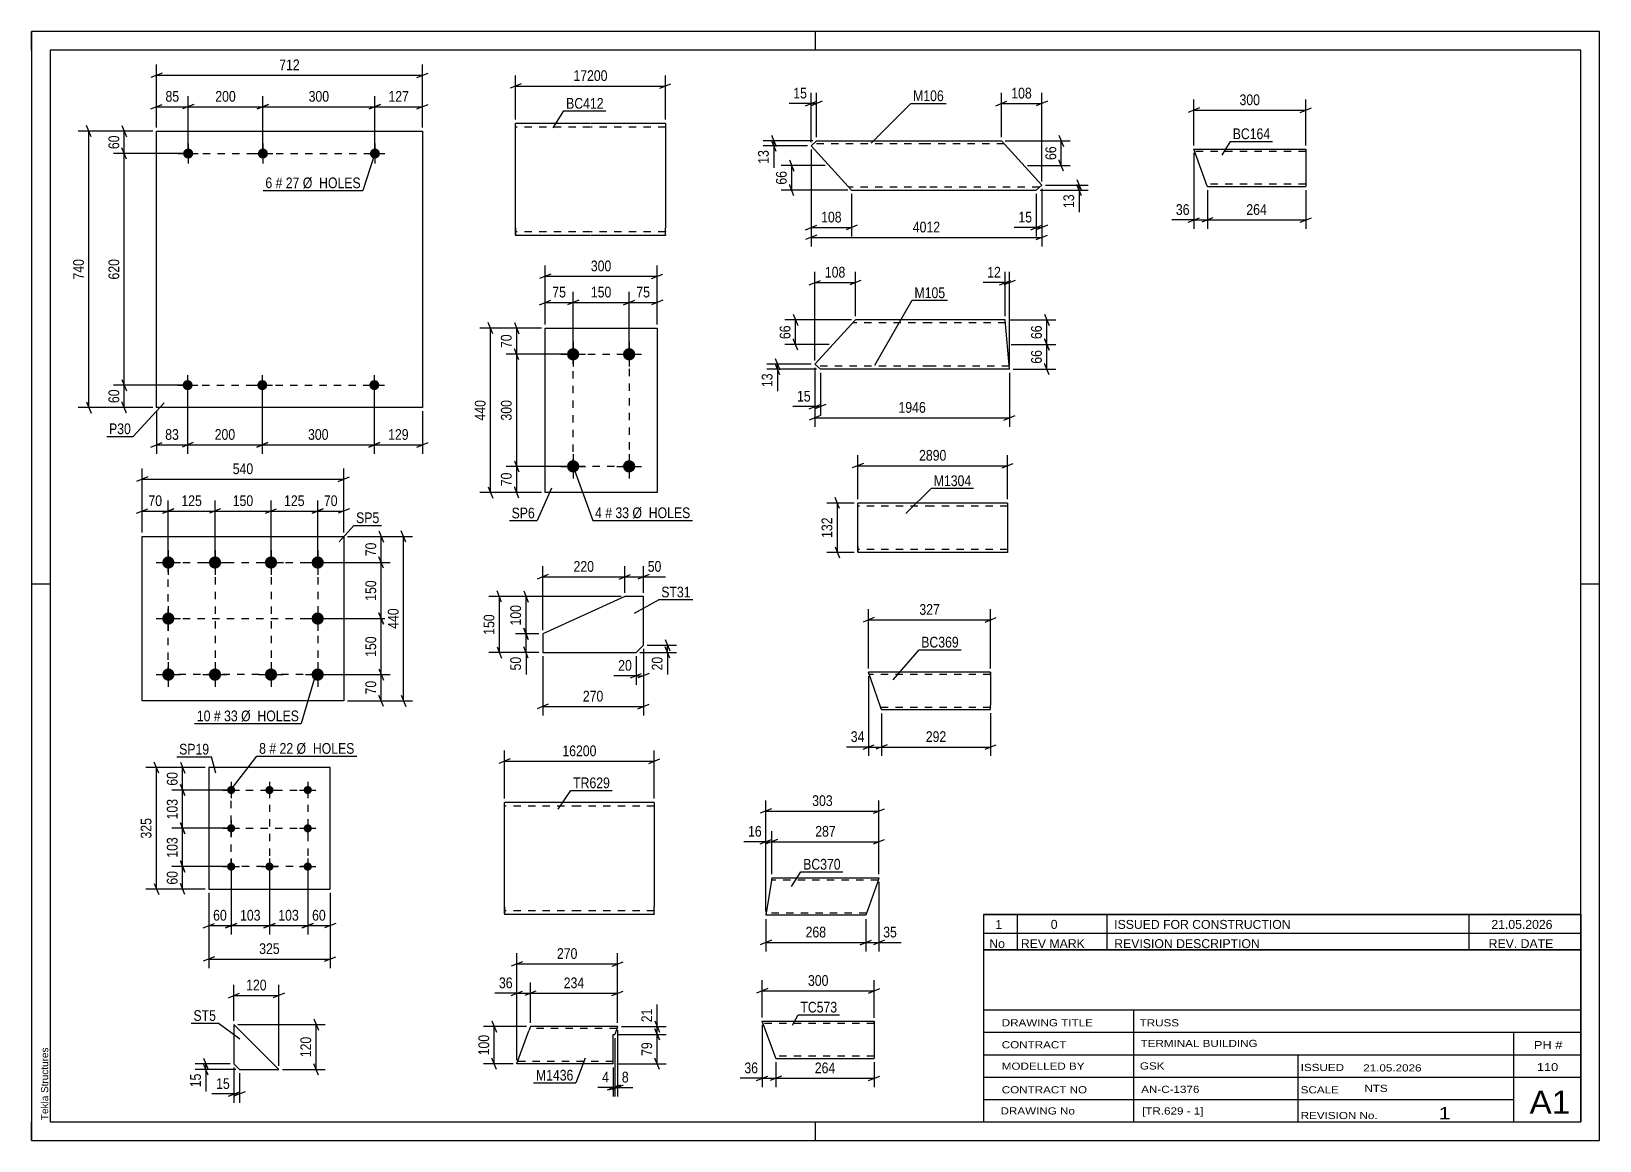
# Model space of a CAD drawing. Header units: millimetres. Extents: x 0 to 420, y 0 to 297.
import ezdxf

# ---------------------------------------------------------------- set-up
doc = ezdxf.new("R2010")
doc.units = ezdxf.units.MM
doc.linetypes.add('DXK_LINE_DOT2', pattern=[3.9198, 1.9599, -1.9599])
doc.styles.add('Arial', font='ARIAL.TTF', dxfattribs={"height": 0.2})
doc.styles.add('Arial Narrow', font='ARIALN.TTF', dxfattribs={"height": 0.2})

# ---------------------------------------------------------------- blocks, each defined once
blk = doc.blocks.new('Unknown-122571233-1134')
at = {"color": 5, "linetype": 'Continuous'}
for p, q in [((420, 297), (0, 297)), ((0, 297), (0, 0)), ((0, 292), (0, 297)), ((210, 292), (210, 297)), ((420, 0), (420, 297)), ((415, 292), (5, 292)), ((5, 292), (5, 5)), ((415, 5), (415, 292)), ((5, 149), (0, 149)), ((420, 149), (415, 149)), ((0, 0), (0, 5)), ((5, 5), (415, 5)), ((210, 0), (210, 5)), ((0, 0), (420, 0))]:
    blk.add_line(p, q, dxfattribs=at)
at = {"color": 174, "linetype": 'Continuous', "style": 'Arial'}
blk.add_text('Tekla Structures', height=1.9102, rotation=90, dxfattribs=at).set_placement((4.5, 5.5))
blk = doc.blocks.new('Part-122571233-10233 - 10232')
at = {"color": 2, "linetype": 'Continuous'}
for p, q in [((149.69, 272.37), (129.69, 272.37)), ((129.69, 244.37), (129.69, 272.37)), ((169.79, 272.37), (149.79, 272.37)), ((169.79, 272.37), (169.79, 270.37)), ((169.79, 270.37), (169.79, 244.37)), ((129.69, 244.37), (129.69, 242.37)), ((169.79, 242.37), (169.79, 244.37)), ((149.69, 242.37), (129.69, 242.37)), ((169.79, 242.37), (149.79, 242.37))]:
    blk.add_line(p, q, dxfattribs=at)
at = {"color": 7, "linetype": 'DXK_LINE_DOT2'}
for p, q in [((149.69, 271.37), (129.69, 271.37)), ((169.79, 271.37), (149.79, 271.37)), ((129.69, 242.53), (129.69, 244.37)), ((169.79, 243.37), (169.79, 244.37)), ((129.69, 243.37), (129.69, 243.45)), ((149.69, 243.37), (129.69, 243.37)), ((169.79, 243.37), (149.79, 243.37)), ((169.79, 243.45), (169.79, 243.37)), ((169.79, 242.53), (169.79, 242.37))]:
    blk.add_line(p, q, dxfattribs=at)
blk = doc.blocks.new('Part-122571233-10140 - 10135')
at = {"color": 2, "linetype": 'Continuous'}
for p, q in [((210.31, 267.69), (208.83, 266.34)), ((208.83, 266.34), (219.67, 254.49)), ((210.31, 267.69), (239.67, 267.69)), ((239.77, 267.69), (259.77, 267.69)), ((259.77, 267.69), (270.6, 255.83)), ((219.67, 254.49), (239.67, 254.49)), ((239.77, 254.49), (269.13, 254.49)), ((270.6, 255.83), (269.13, 254.49))]:
    blk.add_line(p, q, dxfattribs=at)
at = {"color": 7, "linetype": 'DXK_LINE_DOT2'}
for p, q in [((239.67, 266.89), (209.43, 266.89)), ((260.5, 266.89), (239.77, 266.89)), ((239.67, 255.29), (218.93, 255.29)), ((270, 255.29), (239.77, 255.29))]:
    blk.add_line(p, q, dxfattribs=at)
blk = doc.blocks.new('Part-122571233-10196 - 10195')
at = {"color": 2, "linetype": 'Continuous'}
for p, q in [((80.01, 99.87), (47.51, 99.87)), ((47.51, 99.87), (47.51, 67.37)), ((80.01, 67.37), (80.01, 99.87)), ((47.51, 67.37), (80.01, 67.37))]:
    blk.add_line(p, q, dxfattribs=at)
blk = doc.blocks.new('Bolt-122571233-10197 - 10195')
at = {"linetype": 'Continuous'}
for points in [[(53.51, 94.97, -1), (53.51, 92.77, -1)], [(63.76, 94.97, -1), (63.76, 92.77, -1)], [(74.01, 94.97, -1), (74.01, 92.77, -1)], [(53.51, 84.72, -1), (53.51, 82.52, -1)], [(74.01, 84.72, -1), (74.01, 82.52, -1)], [(53.51, 74.47, -1), (53.51, 72.27, -1)], [(63.76, 74.47, -1), (63.76, 72.27, -1)], [(74.01, 74.47, -1), (74.01, 72.27, -1)]]:
    blk.add_hatch(color=1, dxfattribs=at).paths.add_polyline_path(points)
at = {"color": 1, "linetype": 'Continuous'}
for p, q in [((51.31, 93.87), (55.71, 93.87)), ((53.51, 96.07), (53.51, 91.67)), ((61.56, 93.87), (65.96, 93.87)), ((63.76, 96.07), (63.76, 91.67)), ((71.81, 93.87), (76.21, 93.87)), ((74.01, 96.07), (74.01, 91.67)), ((53.51, 85.82), (53.51, 81.42)), ((74.01, 85.82), (74.01, 81.42)), ((51.31, 83.62), (55.71, 83.62)), ((71.81, 83.62), (76.21, 83.62)), ((51.31, 73.37), (55.71, 73.37)), ((53.51, 75.57), (53.51, 71.17)), ((61.56, 73.37), (65.96, 73.37)), ((63.76, 75.57), (63.76, 71.17)), ((71.81, 73.37), (76.21, 73.37)), ((74.01, 75.57), (74.01, 71.17))]:
    blk.add_line(p, q, dxfattribs=at)
blk = doc.blocks.new('Part-122571233-10148 - 10147')
at = {"color": 2, "linetype": 'Continuous'}
for p, q in [((209.83, 207.89), (220.67, 219.74)), ((240.67, 219.74), (220.67, 219.74)), ((260.77, 219.74), (240.77, 219.74)), ((261.95, 206.54), (260.77, 219.74)), ((211.31, 206.54), (209.83, 207.89)), ((240.67, 206.54), (211.31, 206.54)), ((261.95, 206.54), (240.77, 206.54))]:
    blk.add_line(p, q, dxfattribs=at)
at = {"color": 7, "linetype": 'DXK_LINE_DOT2'}
for p, q in [((240.67, 218.94), (219.94, 218.94)), ((260.84, 218.94), (240.77, 218.94)), ((240.67, 207.34), (210.43, 207.34)), ((261.88, 207.34), (240.77, 207.34)), ((261.88, 207.34), (261.87, 207.4))]:
    blk.add_line(p, q, dxfattribs=at)
blk = doc.blocks.new('Part-122571233-12388 - 12387')
at = {"color": 2, "linetype": 'Continuous'}
for p, q in [((198.14, 69.13), (196.72, 60.33)), ((198.33, 70.33), (198.14, 69.13)), ((198.33, 70.33), (227, 70.33)), ((226.58, 69.13), (223.47, 60.33)), ((226.88, 69.98), (226.58, 69.13)), ((226.97, 70.24), (226.88, 69.98)), ((227, 70.33), (226.97, 70.24)), ((223.47, 60.33), (196.72, 60.33))]:
    blk.add_line(p, q, dxfattribs=at)
at = {"color": 7, "linetype": 'DXK_LINE_DOT2'}
for p, q in [((226.79, 69.73), (198.24, 69.73)), ((198.32, 70.24), (198.28, 69.98)), ((198.33, 70.33), (198.32, 70.24)), ((227, 70.33), (226.88, 69.98)), ((196.82, 60.98), (196.81, 60.93)), ((196.81, 60.93), (196.82, 60.98)), ((223.68, 60.93), (196.81, 60.93)), ((196.84, 61.07), (196.82, 60.98)), ((196.82, 60.98), (196.84, 61.07))]:
    blk.add_line(p, q, dxfattribs=at)
blk = doc.blocks.new('Part-122571233-10161 - 10160')
at = {"color": 2, "linetype": 'Continuous'}
for p, q in [((241.35, 170.71), (221.35, 170.71)), ((221.35, 159.11), (221.35, 170.71)), ((261.45, 170.71), (241.45, 170.71)), ((261.45, 170.71), (261.45, 157.51)), ((221.35, 159.11), (221.35, 157.51)), ((241.35, 157.51), (221.35, 157.51)), ((261.45, 157.51), (241.45, 157.51))]:
    blk.add_line(p, q, dxfattribs=at)
at = {"color": 7, "linetype": 'DXK_LINE_DOT2'}
for p, q in [((241.35, 169.91), (221.35, 169.91)), ((261.45, 169.91), (241.45, 169.91)), ((221.35, 157.63), (221.35, 159.11)), ((221.35, 158.31), (221.35, 158.37)), ((241.35, 158.31), (221.35, 158.31)), ((261.45, 158.31), (241.45, 158.31)), ((261.45, 158.31), (261.45, 158.37))]:
    blk.add_line(p, q, dxfattribs=at)
blk = doc.blocks.new('Part-122571233-12396 - 12395')
at = {"color": 2, "linetype": 'Continuous'}
for p, q in [((199.34, 22.06), (195.73, 31.97)), ((195.73, 31.97), (225.73, 31.97)), ((225.73, 31.97), (225.73, 31.88)), ((225.73, 31.88), (225.73, 21.97)), ((199.34, 22.06), (199.37, 21.97)), ((199.37, 21.97), (225.73, 21.97))]:
    blk.add_line(p, q, dxfattribs=at)
at = {"color": 7, "linetype": 'DXK_LINE_DOT2'}
for p, q in [((225.73, 31.37), (195.95, 31.37)), ((225.73, 31.62), (225.73, 31.97)), ((225.73, 22.57), (199.16, 22.57))]:
    blk.add_line(p, q, dxfattribs=at)
blk = doc.blocks.new('Part-122571233-12403 - 12402')
at = {"color": 2, "linetype": 'Continuous'}
for p, q in [((314.9, 255.54), (311.3, 265.45)), ((311.3, 265.45), (341.3, 265.45)), ((341.3, 265.45), (341.3, 265.36)), ((341.3, 265.36), (341.3, 255.45)), ((314.9, 255.54), (314.94, 255.45)), ((314.94, 255.45), (341.3, 255.45))]:
    blk.add_line(p, q, dxfattribs=at)
at = {"color": 7, "linetype": 'DXK_LINE_DOT2'}
for p, q in [((341.3, 264.85), (311.52, 264.85)), ((341.3, 265.1), (341.3, 265.45)), ((341.3, 256.05), (314.72, 256.05))]:
    blk.add_line(p, q, dxfattribs=at)
blk = doc.blocks.new('Part-122571233-10242 - 10241')
at = {"color": 2, "linetype": 'Continuous'}
for p, q in [((137.59, 173.54), (137.59, 217.54)), ((137.59, 217.54), (167.59, 217.54)), ((167.59, 217.54), (167.59, 173.54)), ((167.59, 173.54), (137.59, 173.54))]:
    blk.add_line(p, q, dxfattribs=at)
blk = doc.blocks.new('Bolt-122571233-10243 - 10241')
at = {"linetype": 'Continuous'}
for points in [[(145.09, 212.19, -1), (145.09, 208.89, -1)], [(160.09, 212.19, -1), (160.09, 208.89, -1)], [(145.09, 182.19, -1), (145.09, 178.89, -1)], [(160.09, 182.19, -1), (160.09, 178.89, -1)]]:
    blk.add_hatch(color=1, dxfattribs=at).paths.add_polyline_path(points)
at = {"color": 1, "linetype": 'Continuous'}
for p, q in [((141.79, 210.54), (148.39, 210.54)), ((145.09, 213.84), (145.09, 207.24)), ((156.79, 210.54), (163.39, 210.54)), ((160.09, 213.84), (160.09, 207.24)), ((145.09, 183.84), (145.09, 177.24)), ((160.09, 183.84), (160.09, 177.24)), ((141.79, 180.54), (148.39, 180.54)), ((156.79, 180.54), (163.39, 180.54))]:
    blk.add_line(p, q, dxfattribs=at)
blk = doc.blocks.new('Part-122571233-10251 - 10250')
at = {"color": 2, "linetype": 'Continuous'}
for p, q in [((29.68, 117.78), (29.68, 161.78)), ((29.68, 161.78), (83.68, 161.78)), ((83.68, 161.78), (83.68, 117.78)), ((83.68, 117.78), (29.68, 117.78))]:
    blk.add_line(p, q, dxfattribs=at)
blk = doc.blocks.new('Bolt-122571233-10252 - 10250')
at = {"linetype": 'Continuous'}
for points in [[(36.68, 156.43, -1), (36.68, 153.13, -1)], [(49.18, 156.43, -1), (49.18, 153.13, -1)], [(64.18, 156.43, -1), (64.18, 153.13, -1)], [(76.68, 156.43, -1), (76.68, 153.13, -1)], [(36.68, 141.43, -1), (36.68, 138.13, -1)], [(76.68, 141.43, -1), (76.68, 138.13, -1)], [(36.68, 126.43, -1), (36.68, 123.13, -1)], [(49.18, 126.43, -1), (49.18, 123.13, -1)], [(64.18, 126.43, -1), (64.18, 123.13, -1)], [(76.68, 126.43, -1), (76.68, 123.13, -1)]]:
    blk.add_hatch(color=1, dxfattribs=at).paths.add_polyline_path(points)
at = {"color": 1, "linetype": 'Continuous'}
for p, q in [((36.68, 158.08), (36.68, 151.48)), ((49.18, 158.08), (49.18, 151.48)), ((64.18, 158.08), (64.18, 151.48)), ((76.68, 158.08), (76.68, 151.48)), ((33.38, 154.78), (39.98, 154.78)), ((45.88, 154.78), (52.48, 154.78)), ((60.88, 154.78), (67.48, 154.78)), ((73.38, 154.78), (79.98, 154.78)), ((36.68, 143.08), (36.68, 136.48)), ((76.68, 143.08), (76.68, 136.48)), ((33.38, 139.78), (39.98, 139.78)), ((73.38, 139.78), (79.98, 139.78)), ((36.68, 128.08), (36.68, 121.48)), ((49.18, 128.08), (49.18, 121.48)), ((64.18, 128.08), (64.18, 121.48)), ((76.68, 128.08), (76.68, 121.48)), ((33.38, 124.78), (39.98, 124.78)), ((45.88, 124.78), (52.48, 124.78)), ((60.88, 124.78), (67.48, 124.78)), ((73.38, 124.78), (79.98, 124.78))]:
    blk.add_line(p, q, dxfattribs=at)
blk = doc.blocks.new('Part-122571233-10260 - 10259')
at = {"color": 2, "linetype": 'Continuous'}
for p, q in [((54.26, 31.07), (54.26, 20.57)), ((54.26, 31.07), (66.26, 19.07)), ((54.26, 20.57), (55.76, 19.07)), ((55.76, 19.07), (66.26, 19.07))]:
    blk.add_line(p, q, dxfattribs=at)
blk = doc.blocks.new('Bolt-122571233-10299 - 10297')
at = {"linetype": 'Continuous'}
for points in [[(42, 265.64, -1), (42, 262.94, -1)], [(62, 265.64, -1), (62, 262.94, -1)], [(92, 265.64, -1), (92, 262.94, -1)]]:
    blk.add_hatch(color=1, dxfattribs=at).paths.add_polyline_path(points)
at = {"color": 1, "linetype": 'Continuous'}
for p, q in [((42, 266.99), (42, 261.59)), ((62, 266.99), (62, 261.59)), ((92, 266.99), (92, 261.59)), ((39.3, 264.29), (44.7, 264.29)), ((59.3, 264.29), (64.7, 264.29)), ((89.3, 264.29), (94.7, 264.29))]:
    blk.add_line(p, q, dxfattribs=at)
blk = doc.blocks.new('Part-122571233-10298 - 10297')
at = {"color": 2, "linetype": 'Continuous'}
for p, q in [((33.5, 196.29), (33.5, 270.29)), ((33.5, 270.29), (104.74, 270.29)), ((104.74, 270.29), (104.74, 196.29)), ((104.74, 196.29), (33.5, 196.29))]:
    blk.add_line(p, q, dxfattribs=at)
blk = doc.blocks.new('Bolt-122571233-10300 - 10297')
at = {"linetype": 'Continuous'}
for points in [[(41.85, 203.64, -1), (41.85, 200.94, -1)], [(61.85, 203.64, -1), (61.85, 200.94, -1)], [(91.85, 203.64, -1), (91.85, 200.94, -1)]]:
    blk.add_hatch(color=1, dxfattribs=at).paths.add_polyline_path(points)
at = {"color": 1, "linetype": 'Continuous'}
for p, q in [((39.15, 202.29), (44.55, 202.29)), ((41.85, 204.99), (41.85, 199.59)), ((59.15, 202.29), (64.55, 202.29)), ((61.85, 204.99), (61.85, 199.59)), ((89.15, 202.29), (94.55, 202.29)), ((91.85, 204.99), (91.85, 199.59))]:
    blk.add_line(p, q, dxfattribs=at)
blk = doc.blocks.new('Part-122571233-10307 - 10306')
at = {"color": 2, "linetype": 'Continuous'}
for p, q in [((158.94, 145.67), (136.94, 135.67)), ((163.94, 145.67), (158.94, 145.67)), ((163.94, 132.67), (163.94, 145.67)), ((136.94, 135.67), (136.94, 130.67)), ((136.94, 130.67), (161.94, 130.67)), ((161.94, 130.67), (163.94, 132.67))]:
    blk.add_line(p, q, dxfattribs=at)
blk = doc.blocks.new('Part-122571233-10319 - 10318')
at = {"color": 2, "linetype": 'Continuous'}
for p, q in [((133.64, 30.58), (133.2, 29.38)), ((157.01, 30.58), (133.64, 30.58)), ((156.98, 30.49), (156.24, 28.45)), ((157.01, 30.58), (156.98, 30.49)), ((130.03, 20.67), (133.2, 29.38)), ((155.81, 20.58), (155.81, 28.45)), ((155.81, 28.45), (156.24, 28.45)), ((130, 20.58), (130.03, 20.67)), ((155.81, 20.58), (130, 20.58))]:
    blk.add_line(p, q, dxfattribs=at)
at = {"color": 7, "linetype": 'DXK_LINE_DOT2'}
for p, q in [((156.8, 29.98), (133.42, 29.98)), ((130.22, 21.18), (130.24, 21.22)), ((155.81, 21.18), (130.22, 21.18)), ((130, 20.58), (130, 20.58))]:
    blk.add_line(p, q, dxfattribs=at)
blk = doc.blocks.new('Part-122571233-10329 - 10328')
at = {"color": 2, "linetype": 'Continuous'}
for p, q in [((146.73, 90.56), (126.73, 90.56)), ((126.73, 62.56), (126.73, 90.56)), ((166.83, 90.56), (146.83, 90.56)), ((166.83, 90.56), (166.83, 88.56)), ((166.83, 88.56), (166.83, 62.56)), ((126.73, 62.56), (126.73, 60.56)), ((146.73, 60.56), (126.73, 60.56)), ((166.83, 60.56), (146.83, 60.56)), ((166.83, 60.56), (166.83, 62.56))]:
    blk.add_line(p, q, dxfattribs=at)
at = {"color": 7, "linetype": 'DXK_LINE_DOT2'}
for p, q in [((146.73, 89.56), (126.73, 89.56)), ((166.83, 89.56), (146.83, 89.56)), ((126.73, 60.71), (126.73, 62.56)), ((126.73, 61.56), (126.73, 61.63)), ((146.73, 61.56), (126.73, 61.56)), ((166.83, 61.56), (146.83, 61.56)), ((166.83, 61.56), (166.83, 62.56)), ((166.83, 61.63), (166.83, 61.56)), ((166.83, 60.71), (166.83, 60.56))]:
    blk.add_line(p, q, dxfattribs=at)
blk = doc.blocks.new('Part-122571233-12381 - 12379')
at = {"color": 2, "linetype": 'Continuous'}
for p, q in [((256.9, 125.39), (224.23, 125.39)), ((227.41, 116.14), (224.23, 125.39)), ((256.9, 125.39), (256.9, 125.3)), ((256.9, 125.3), (256.9, 125.04)), ((256.9, 125.04), (256.9, 124.19)), ((256.9, 124.19), (256.9, 116.59)), ((227.63, 115.49), (227.41, 116.14)), ((227.63, 115.49), (227.66, 115.39)), ((227.66, 115.39), (256.9, 115.39)), ((256.9, 115.39), (256.9, 116.59))]:
    blk.add_line(p, q, dxfattribs=at)
at = {"color": 7, "linetype": 'DXK_LINE_DOT2'}
for p, q in [((256.9, 124.79), (224.44, 124.79)), ((256.9, 125.04), (256.9, 125.39)), ((256.9, 124.65), (256.9, 124.19)), ((227.41, 116.14), (227.54, 115.75)), ((256.9, 115.99), (227.45, 115.99)), ((256.9, 115.99), (256.9, 116.59)), ((256.9, 116.04), (256.9, 115.99)), ((256.9, 115.39), (256.9, 115.49))]:
    blk.add_line(p, q, dxfattribs=at)
blk = doc.blocks.new('Rectangle-122571233-11954 - 10195')
at = {"color": 1, "linetype": 'DXK_LINE_DOT2'}
blk.add_lwpolyline([(53.51, 93.87), (74.01, 93.87), (74.01, 73.37), (53.51, 73.37), (53.51, 93.87)], close=True, dxfattribs=at)
blk = doc.blocks.new('Rectangle-122571233-12141 - 10241')
at = {"color": 1, "linetype": 'DXK_LINE_DOT2'}
blk.add_lwpolyline([(145.09, 210.54), (160.09, 210.54), (160.09, 180.54), (145.09, 180.54), (145.09, 210.54)], close=True, dxfattribs=at)
blk = doc.blocks.new('Rectangle-122571233-11885 - 10250')
at = {"color": 1, "linetype": 'DXK_LINE_DOT2'}
blk.add_lwpolyline([(36.68, 154.78), (76.68, 154.78), (76.68, 124.78), (36.68, 124.78), (36.68, 154.78)], close=True, dxfattribs=at)
blk = doc.blocks.new('Line-122571233-11847 - 10297')
at = {"color": 1, "linetype": 'DXK_LINE_DOT2'}
blk.add_line((42, 264.29), (92, 264.29), dxfattribs=at)
blk = doc.blocks.new('Line-122571233-11964 - 10195')
at = {"color": 1, "linetype": 'DXK_LINE_DOT2'}
blk.add_line((53.51, 83.62), (74.01, 83.62), dxfattribs=at)
blk = doc.blocks.new('Line-122571233-11895 - 10250')
at = {"color": 1, "linetype": 'DXK_LINE_DOT2'}
blk.add_line((49.18, 154.78), (49.18, 124.78), dxfattribs=at)
blk = doc.blocks.new('Line-122571233-11860 - 10297')
at = {"color": 1, "linetype": 'DXK_LINE_DOT2'}
blk.add_line((41.85, 202.29), (91.85, 202.29), dxfattribs=at)
blk = doc.blocks.new('Line-122571233-11971 - 10195')
at = {"color": 1, "linetype": 'DXK_LINE_DOT2'}
blk.add_line((63.76, 93.87), (63.76, 73.37), dxfattribs=at)
blk = doc.blocks.new('Line-122571233-11902 - 10250')
at = {"color": 1, "linetype": 'DXK_LINE_DOT2'}
blk.add_line((64.18, 154.78), (64.18, 124.78), dxfattribs=at)
blk = doc.blocks.new('Line-122571233-11909 - 10250')
at = {"color": 1, "linetype": 'DXK_LINE_DOT2'}
blk.add_line((36.68, 139.78), (76.68, 139.78), dxfattribs=at)
blk = doc.blocks.new('StraightDimension-122571233-10486 - 10232')
at = {"color": 7, "linetype": 'Continuous'}
for p, q in [((131.19, 282.97), (128.19, 281.77)), ((129.69, 273.37), (129.69, 285.22)), ((129.69, 282.37), (169.79, 282.37)), ((168.29, 281.77), (171.29, 282.97)), ((169.79, 273.37), (169.79, 285.22))]:
    blk.add_line(p, q, dxfattribs=at)
at = {"color": 0}
blk.add_wipeout([(154.91, 283.12), (154.91, 287.32), (144.57, 287.32), (144.57, 283.12)], dxfattribs=at)
at = {"color": 3, "style": 'Arial Narrow'}
blk.add_text('17200', height=2.863, dxfattribs=at).set_placement((145.17, 283.72))
blk = doc.blocks.new('StraightDimension-122571233-10339 - 10135')
at = {"color": 7, "linetype": 'Continuous'}
for p, q in [((269.13, 253.49), (269.13, 242.09)), ((270.6, 254.83), (270.6, 242.09)), ((267.63, 243.89), (270.63, 245.09)), ((272.1, 245.09), (269.1, 243.89)), ((269.13, 244.49), (270.6, 244.49))]:
    blk.add_line(p, q, dxfattribs=at)
at = {"color": 0}
blk.add_wipeout([(268.6, 245.24), (268.6, 249.44), (263.74, 249.44), (263.74, 245.24)], dxfattribs=at)
at = {"color": 7, "linetype": 'Continuous'}
blk.add_line((269.13, 244.49), (263.22, 244.49), dxfattribs=at)
blk.add_line((269.13, 244.49), (263.22, 244.49), dxfattribs=at)
at = {"color": 3, "style": 'Arial Narrow'}
blk.add_text('15', height=2.863, dxfattribs=at).set_placement((264.34, 245.84))
blk = doc.blocks.new('StraightDimension-122571233-10360 - 10135')
at = {"color": 7, "linetype": 'Continuous'}
for p, q in [((212.63, 261.09), (200.78, 261.09)), ((203.03, 262.59), (204.23, 259.59)), ((203.63, 254.49), (203.63, 261.09)), ((218.67, 254.49), (200.78, 254.49)), ((204.23, 252.99), (203.03, 255.99))]:
    blk.add_line(p, q, dxfattribs=at)
at = {"color": 0}
blk.add_wipeout([(202.88, 260.21), (198.68, 260.21), (198.68, 255.36), (202.88, 255.36)], dxfattribs=at)
at = {"color": 3, "style": 'Arial Narrow'}
blk.add_text('66', height=2.863, rotation=90.0002, dxfattribs=at).set_placement((202.28, 255.96))
blk = doc.blocks.new('StraightDimension-122571233-10352 - 10135')
at = {"color": 7, "linetype": 'Continuous'}
for p, q in [((207.33, 277.09), (210.33, 278.29)), ((211.81, 278.29), (208.81, 277.09)), ((208.83, 267.34), (208.83, 280.54)), ((208.83, 277.69), (210.31, 277.69)), ((210.31, 268.69), (210.31, 280.54))]:
    blk.add_line(p, q, dxfattribs=at)
at = {"color": 0}
blk.add_wipeout([(208.31, 278.44), (208.31, 282.64), (203.45, 282.64), (203.45, 278.44)], dxfattribs=at)
at = {"color": 7, "linetype": 'Continuous'}
blk.add_line((208.83, 277.69), (202.92, 277.69), dxfattribs=at)
blk.add_line((208.83, 277.69), (202.92, 277.69), dxfattribs=at)
at = {"color": 3, "style": 'Arial Narrow'}
blk.add_text('15', height=2.863, dxfattribs=at).set_placement((204.05, 279.04))
blk = doc.blocks.new('StraightDimension-122571233-10344 - 10135')
at = {"color": 7, "linetype": 'Continuous'}
for p, q in [((208.83, 265.34), (208.83, 242.09)), ((219.67, 253.49), (219.67, 242.09)), ((207.33, 243.89), (210.33, 245.09)), ((208.83, 244.49), (219.67, 244.49)), ((221.17, 245.09), (218.17, 243.89))]:
    blk.add_line(p, q, dxfattribs=at)
at = {"color": 0}
blk.add_wipeout([(217.59, 245.24), (217.59, 249.44), (210.91, 249.44), (210.91, 245.24)], dxfattribs=at)
at = {"color": 3, "style": 'Arial Narrow'}
blk.add_text('108', height=2.863, dxfattribs=at).set_placement((211.51, 245.84))
blk = doc.blocks.new('StraightDimension-122571233-10356 - 10135')
at = {"color": 7, "linetype": 'Continuous'}
for p, q in [((198.23, 269.19), (199.43, 266.19)), ((209.31, 267.69), (195.98, 267.69)), ((207.83, 266.34), (195.98, 266.34)), ((199.43, 264.84), (198.23, 267.84)), ((198.83, 266.34), (198.83, 267.69))]:
    blk.add_line(p, q, dxfattribs=at)
at = {"color": 0}
blk.add_wipeout([(198.08, 265.81), (193.88, 265.81), (193.88, 260.95), (198.08, 260.95)], dxfattribs=at)
at = {"color": 7, "linetype": 'Continuous'}
blk.add_line((198.83, 266.34), (198.83, 260.43), dxfattribs=at)
blk.add_line((198.83, 266.34), (198.83, 260.43), dxfattribs=at)
at = {"color": 3, "style": 'Arial Narrow'}
blk.add_text('13', height=2.863, rotation=90.0002, dxfattribs=at).set_placement((197.48, 261.55))
blk = doc.blocks.new('StraightDimension-122571233-10348 - 10135')
at = {"color": 7, "linetype": 'Continuous'}
for p, q in [((258.27, 277.09), (261.27, 278.29)), ((259.77, 268.69), (259.77, 280.54)), ((259.77, 277.69), (270.6, 277.69)), ((272.1, 278.29), (269.1, 277.09)), ((270.6, 256.83), (270.6, 280.54))]:
    blk.add_line(p, q, dxfattribs=at)
at = {"color": 0}
blk.add_wipeout([(268.53, 278.44), (268.53, 282.64), (261.84, 282.64), (261.84, 278.44)], dxfattribs=at)
at = {"color": 3, "style": 'Arial Narrow'}
blk.add_text('108', height=2.863, dxfattribs=at).set_placement((262.44, 279.04))
blk = doc.blocks.new('StraightDimension-122571233-10364 - 10135')
at = {"color": 7, "linetype": 'Continuous'}
for p, q in [((275.2, 269.19), (276.4, 266.19)), ((260.77, 267.69), (278.2, 267.69)), ((275.8, 261.09), (275.8, 267.69)), ((266.8, 261.09), (278.2, 261.09)), ((276.4, 259.59), (275.2, 262.59))]:
    blk.add_line(p, q, dxfattribs=at)
at = {"color": 0}
blk.add_wipeout([(275.05, 266.81), (270.85, 266.81), (270.85, 261.96), (275.05, 261.96)], dxfattribs=at)
at = {"color": 3, "style": 'Arial Narrow'}
blk.add_text('66', height=2.863, rotation=90.0002, dxfattribs=at).set_placement((274.45, 262.56))
blk = doc.blocks.new('StraightDimension-122571233-10368 - 10135')
at = {"color": 7, "linetype": 'Continuous'}
for p, q in [((280, 257.33), (281.2, 254.33)), ((270.13, 254.49), (283, 254.49)), ((271.6, 255.83), (283, 255.83)), ((281.2, 252.99), (280, 255.99)), ((280.6, 254.49), (280.6, 255.83))]:
    blk.add_line(p, q, dxfattribs=at)
at = {"color": 0}
blk.add_wipeout([(279.85, 253.96), (275.65, 253.96), (275.65, 249.1), (279.85, 249.1)], dxfattribs=at)
at = {"color": 7, "linetype": 'Continuous'}
blk.add_line((280.6, 254.49), (280.6, 248.58), dxfattribs=at)
blk.add_line((280.6, 254.49), (280.6, 248.58), dxfattribs=at)
at = {"color": 3, "style": 'Arial Narrow'}
blk.add_text('13', height=2.863, rotation=90.0002, dxfattribs=at).set_placement((279.25, 249.7))
blk = doc.blocks.new('StraightDimension-122571233-10372 - 10135')
at = {"color": 7, "linetype": 'Continuous'}
for p, q in [((208.83, 265.34), (208.83, 239.43)), ((270.6, 254.83), (270.6, 239.43)), ((210.33, 242.43), (207.33, 241.23)), ((208.83, 241.83), (270.6, 241.83)), ((269.1, 241.23), (272.1, 242.43))]:
    blk.add_line(p, q, dxfattribs=at)
at = {"color": 0}
blk.add_wipeout([(243.97, 242.58), (243.97, 246.78), (235.46, 246.78), (235.46, 242.58)], dxfattribs=at)
at = {"color": 3, "style": 'Arial Narrow'}
blk.add_text('4012', height=2.863, dxfattribs=at).set_placement((236.06, 243.18))
blk = doc.blocks.new('StraightDimension-122571233-10426 - 10195')
at = {"color": 7, "linetype": 'Continuous'}
for p, q in [((39.9, 101.37), (41.1, 98.37)), ((46.51, 99.87), (37.65, 99.87)), ((40.5, 93.87), (40.5, 99.87)), ((52.51, 93.87), (37.65, 93.87)), ((41.1, 92.37), (39.9, 95.37))]:
    blk.add_line(p, q, dxfattribs=at)
at = {"color": 0}
blk.add_wipeout([(39.75, 99.3), (35.55, 99.3), (35.55, 94.44), (39.75, 94.44)], dxfattribs=at)
at = {"color": 3, "style": 'Arial Narrow'}
blk.add_text('60', height=2.863, rotation=90.0002, dxfattribs=at).set_placement((39.15, 95.04))
blk = doc.blocks.new('StraightDimension-122571233-10427 - 10195')
at = {"color": 7, "linetype": 'Continuous'}
for p, q in [((52.51, 93.87), (37.65, 93.87)), ((39.9, 95.37), (41.1, 92.37)), ((40.5, 83.62), (40.5, 93.87)), ((41.1, 82.12), (39.9, 85.12)), ((52.51, 83.62), (37.65, 83.62))]:
    blk.add_line(p, q, dxfattribs=at)
at = {"color": 0}
blk.add_wipeout([(39.75, 92.09), (35.55, 92.09), (35.55, 85.4), (39.75, 85.4)], dxfattribs=at)
at = {"color": 3, "style": 'Arial Narrow'}
blk.add_text('103', height=2.863, rotation=90.0002, dxfattribs=at).set_placement((39.15, 86))
blk = doc.blocks.new('StraightDimension-122571233-10428 - 10195')
at = {"color": 7, "linetype": 'Continuous'}
for p, q in [((39.9, 85.12), (41.1, 82.12)), ((52.51, 83.62), (37.65, 83.62)), ((40.5, 73.37), (40.5, 83.62)), ((52.51, 73.37), (37.65, 73.37)), ((41.1, 71.87), (39.9, 74.87))]:
    blk.add_line(p, q, dxfattribs=at)
at = {"color": 0}
blk.add_wipeout([(39.75, 81.84), (35.55, 81.84), (35.55, 75.15), (39.75, 75.15)], dxfattribs=at)
at = {"color": 3, "style": 'Arial Narrow'}
blk.add_text('103', height=2.863, rotation=90.0002, dxfattribs=at).set_placement((39.15, 75.75))
blk = doc.blocks.new('StraightDimension-122571233-10429 - 10195')
at = {"color": 7, "linetype": 'Continuous'}
for p, q in [((52.51, 73.37), (37.65, 73.37)), ((39.9, 74.87), (41.1, 71.87)), ((40.5, 67.37), (40.5, 73.37)), ((46.51, 67.37), (37.65, 67.37)), ((41.1, 65.87), (39.9, 68.87))]:
    blk.add_line(p, q, dxfattribs=at)
at = {"color": 0}
blk.add_wipeout([(39.75, 72.8), (35.55, 72.8), (35.55, 67.94), (39.75, 67.94)], dxfattribs=at)
at = {"color": 3, "style": 'Arial Narrow'}
blk.add_text('60', height=2.863, rotation=90.0002, dxfattribs=at).set_placement((39.15, 68.54))
blk = doc.blocks.new('StraightDimension-122571233-10442 - 10195')
at = {"color": 7, "linetype": 'Continuous'}
for p, q in [((34.1, 98.37), (32.9, 101.37)), ((46.51, 99.87), (30.65, 99.87)), ((33.5, 67.37), (33.5, 99.87)), ((46.51, 67.37), (30.65, 67.37)), ((32.9, 68.87), (34.1, 65.87))]:
    blk.add_line(p, q, dxfattribs=at)
at = {"color": 0}
blk.add_wipeout([(32.75, 86.96), (28.55, 86.96), (28.55, 80.28), (32.75, 80.28)], dxfattribs=at)
at = {"color": 3, "style": 'Arial Narrow'}
blk.add_text('325', height=2.863, rotation=90.0002, dxfattribs=at).set_placement((32.15, 80.88))
blk = doc.blocks.new('StraightDimension-122571233-10446 - 10195')
at = {"color": 7, "linetype": 'Continuous'}
for p, q in [((74.01, 72.37), (74.01, 55.16)), ((80.01, 66.37), (80.01, 55.16)), ((72.51, 56.96), (75.51, 58.16)), ((74.01, 57.56), (80.01, 57.56)), ((81.51, 58.16), (78.51, 56.96))]:
    blk.add_line(p, q, dxfattribs=at)
at = {"color": 0}
blk.add_wipeout([(79.43, 58.31), (79.43, 62.51), (74.58, 62.51), (74.58, 58.31)], dxfattribs=at)
at = {"color": 3, "style": 'Arial Narrow'}
blk.add_text('60', height=2.863, dxfattribs=at).set_placement((75.18, 58.91))
blk = doc.blocks.new('StraightDimension-122571233-10447 - 10195')
at = {"color": 7, "linetype": 'Continuous'}
for p, q in [((63.76, 72.37), (63.76, 55.16)), ((74.01, 72.37), (74.01, 55.16)), ((62.26, 56.96), (65.26, 58.16)), ((63.76, 57.56), (74.01, 57.56)), ((75.51, 58.16), (72.51, 56.96))]:
    blk.add_line(p, q, dxfattribs=at)
at = {"color": 0}
blk.add_wipeout([(72.22, 58.31), (72.22, 62.51), (65.54, 62.51), (65.54, 58.31)], dxfattribs=at)
at = {"color": 3, "style": 'Arial Narrow'}
blk.add_text('103', height=2.863, dxfattribs=at).set_placement((66.14, 58.91))
blk = doc.blocks.new('StraightDimension-122571233-10448 - 10195')
at = {"color": 7, "linetype": 'Continuous'}
for p, q in [((53.51, 72.37), (53.51, 55.16)), ((63.76, 72.37), (63.76, 55.16)), ((52.01, 56.96), (55.01, 58.16)), ((53.51, 57.56), (63.76, 57.56)), ((65.26, 58.16), (62.26, 56.96))]:
    blk.add_line(p, q, dxfattribs=at)
at = {"color": 0}
blk.add_wipeout([(61.97, 58.31), (61.97, 62.51), (55.29, 62.51), (55.29, 58.31)], dxfattribs=at)
at = {"color": 3, "style": 'Arial Narrow'}
blk.add_text('103', height=2.863, dxfattribs=at).set_placement((55.89, 58.91))
blk = doc.blocks.new('StraightDimension-122571233-10449 - 10195')
at = {"color": 7, "linetype": 'Continuous'}
for p, q in [((53.51, 72.37), (53.51, 55.16)), ((47.51, 66.37), (47.51, 55.16)), ((46.01, 56.96), (49.01, 58.16)), ((47.51, 57.56), (53.51, 57.56)), ((55.01, 58.16), (52.01, 56.96))]:
    blk.add_line(p, q, dxfattribs=at)
at = {"color": 0}
blk.add_wipeout([(52.93, 58.31), (52.93, 62.51), (48.08, 62.51), (48.08, 58.31)], dxfattribs=at)
at = {"color": 3, "style": 'Arial Narrow'}
blk.add_text('60', height=2.863, dxfattribs=at).set_placement((48.68, 58.91))
blk = doc.blocks.new('StraightDimension-122571233-10462 - 10195')
at = {"color": 7, "linetype": 'Continuous'}
for p, q in [((47.51, 66.37), (47.51, 46.22)), ((80.01, 66.37), (80.01, 46.22)), ((49.01, 49.22), (46.01, 48.02)), ((47.51, 48.62), (80.01, 48.62)), ((78.51, 48.02), (81.51, 49.22))]:
    blk.add_line(p, q, dxfattribs=at)
at = {"color": 0}
blk.add_wipeout([(67.1, 49.37), (67.1, 53.57), (60.41, 53.57), (60.41, 49.37)], dxfattribs=at)
at = {"color": 3, "style": 'Arial Narrow'}
blk.add_text('325', height=2.863, dxfattribs=at).set_placement((61.01, 49.97))
blk = doc.blocks.new('StraightDimension-122571233-10392 - 10147')
at = {"color": 7, "linetype": 'Continuous'}
for p, q in [((208.83, 207.89), (196.98, 207.89)), ((210.31, 206.54), (196.98, 206.54)), ((199.23, 209.39), (200.43, 206.39)), ((200.43, 205.04), (199.23, 208.04)), ((199.83, 206.54), (199.83, 207.89))]:
    blk.add_line(p, q, dxfattribs=at)
at = {"color": 0}
blk.add_wipeout([(199.08, 206.01), (194.88, 206.01), (194.88, 201.16), (199.08, 201.16)], dxfattribs=at)
at = {"color": 7, "linetype": 'Continuous'}
blk.add_line((199.83, 206.54), (199.83, 200.63), dxfattribs=at)
blk.add_line((199.83, 206.54), (199.83, 200.63), dxfattribs=at)
at = {"color": 3, "style": 'Arial Narrow'}
blk.add_text('13', height=2.863, rotation=90.0002, dxfattribs=at).set_placement((198.48, 201.76))
blk = doc.blocks.new('StraightDimension-122571233-10384 - 10147')
at = {"color": 7, "linetype": 'Continuous'}
for p, q in [((209.83, 206.89), (209.83, 194.14)), ((211.31, 205.54), (211.31, 194.14)), ((208.33, 195.94), (211.33, 197.14)), ((212.81, 197.14), (209.81, 195.94)), ((209.83, 196.54), (211.31, 196.54))]:
    blk.add_line(p, q, dxfattribs=at)
at = {"color": 0}
blk.add_wipeout([(209.31, 197.29), (209.31, 201.49), (204.45, 201.49), (204.45, 197.29)], dxfattribs=at)
at = {"color": 7, "linetype": 'Continuous'}
blk.add_line((209.83, 196.54), (203.92, 196.54), dxfattribs=at)
blk.add_line((209.83, 196.54), (203.92, 196.54), dxfattribs=at)
at = {"color": 3, "style": 'Arial Narrow'}
blk.add_text('15', height=2.863, dxfattribs=at).set_placement((205.05, 197.89))
blk = doc.blocks.new('StraightDimension-122571233-10376 - 10147')
at = {"color": 7, "linetype": 'Continuous'}
for p, q in [((260.77, 220.74), (260.77, 232.59)), ((261.95, 207.54), (261.95, 232.59)), ((259.27, 229.14), (262.27, 230.34)), ((263.45, 230.34), (260.45, 229.14)), ((260.77, 229.74), (261.95, 229.74))]:
    blk.add_line(p, q, dxfattribs=at)
at = {"color": 0}
blk.add_wipeout([(260.24, 230.49), (260.24, 234.69), (255.39, 234.69), (255.39, 230.49)], dxfattribs=at)
at = {"color": 7, "linetype": 'Continuous'}
blk.add_line((260.77, 229.74), (254.86, 229.74), dxfattribs=at)
blk.add_line((260.77, 229.74), (254.86, 229.74), dxfattribs=at)
at = {"color": 3, "style": 'Arial Narrow'}
blk.add_text('12', height=2.863, dxfattribs=at).set_placement((255.99, 231.09))
blk = doc.blocks.new('StraightDimension-122571233-10396 - 10147')
at = {"color": 7, "linetype": 'Continuous'}
for p, q in [((261.77, 219.74), (274.35, 219.74)), ((271.35, 221.24), (272.55, 218.24)), ((271.95, 213.14), (271.95, 219.74)), ((272.55, 211.64), (271.35, 214.64)), ((262.36, 213.14), (274.35, 213.14))]:
    blk.add_line(p, q, dxfattribs=at)
at = {"color": 0}
blk.add_wipeout([(271.2, 218.87), (267, 218.87), (267, 214.01), (271.2, 214.01)], dxfattribs=at)
at = {"color": 3, "style": 'Arial Narrow'}
blk.add_text('66', height=2.863, rotation=90.0002, dxfattribs=at).set_placement((270.6, 214.61))
blk = doc.blocks.new('StraightDimension-122571233-10388 - 10147')
at = {"color": 7, "linetype": 'Continuous'}
for p, q in [((219.67, 219.74), (201.78, 219.74)), ((204.03, 221.24), (205.23, 218.24)), ((204.63, 213.14), (204.63, 219.74)), ((205.23, 211.64), (204.03, 214.64)), ((213.63, 213.14), (201.78, 213.14))]:
    blk.add_line(p, q, dxfattribs=at)
at = {"color": 0}
blk.add_wipeout([(203.88, 218.87), (199.68, 218.87), (199.68, 214.01), (203.88, 214.01)], dxfattribs=at)
at = {"color": 3, "style": 'Arial Narrow'}
blk.add_text('66', height=2.863, rotation=90.0002, dxfattribs=at).set_placement((203.28, 214.61))
blk = doc.blocks.new('StraightDimension-122571233-10380 - 10147')
at = {"color": 7, "linetype": 'Continuous'}
for p, q in [((209.83, 208.89), (209.83, 232.59)), ((220.67, 220.74), (220.67, 232.59)), ((208.33, 229.14), (211.33, 230.34)), ((209.83, 229.74), (220.67, 229.74)), ((222.17, 230.34), (219.17, 229.14))]:
    blk.add_line(p, q, dxfattribs=at)
at = {"color": 0}
blk.add_wipeout([(218.59, 230.49), (218.59, 234.69), (211.91, 234.69), (211.91, 230.49)], dxfattribs=at)
at = {"color": 3, "style": 'Arial Narrow'}
blk.add_text('108', height=2.863, dxfattribs=at).set_placement((212.51, 231.09))
blk = doc.blocks.new('StraightDimension-122571233-10397 - 10147')
at = {"color": 7, "linetype": 'Continuous'}
for p, q in [((271.35, 214.64), (272.55, 211.64)), ((262.36, 213.14), (274.35, 213.14)), ((271.95, 206.54), (271.95, 213.14)), ((262.95, 206.54), (274.35, 206.54)), ((272.55, 205.04), (271.35, 208.04))]:
    blk.add_line(p, q, dxfattribs=at)
at = {"color": 0}
blk.add_wipeout([(271.2, 212.27), (267, 212.27), (267, 207.41), (271.2, 207.41)], dxfattribs=at)
at = {"color": 3, "style": 'Arial Narrow'}
blk.add_text('66', height=2.863, rotation=90.0002, dxfattribs=at).set_placement((270.6, 208.01))
blk = doc.blocks.new('StraightDimension-122571233-10402 - 10147')
at = {"color": 7, "linetype": 'Continuous'}
for p, q in [((209.83, 206.89), (209.83, 191.14)), ((261.95, 205.54), (261.95, 191.14)), ((211.33, 194.14), (208.33, 192.94)), ((209.83, 193.54), (261.95, 193.54)), ((260.45, 192.94), (263.45, 194.14))]:
    blk.add_line(p, q, dxfattribs=at)
at = {"color": 0}
blk.add_wipeout([(240.15, 194.29), (240.15, 198.49), (231.63, 198.49), (231.63, 194.29)], dxfattribs=at)
at = {"color": 3, "style": 'Arial Narrow'}
blk.add_text('1946', height=2.863, dxfattribs=at).set_placement((232.23, 194.89))
blk = doc.blocks.new('StraightDimension-122571233-12493 - 12387')
at = {"color": 7, "linetype": 'Continuous'}
for p, q in [((199.83, 80.64), (196.83, 79.44)), ((198.33, 71.33), (198.33, 82.89)), ((198.33, 80.04), (227, 80.04)), ((225.5, 79.44), (228.5, 80.64)), ((227, 71.33), (227, 82.89))]:
    blk.add_line(p, q, dxfattribs=at)
at = {"color": 0}
blk.add_wipeout([(216.01, 80.79), (216.01, 84.99), (209.33, 84.99), (209.33, 80.79)], dxfattribs=at)
at = {"color": 3, "style": 'Arial Narrow'}
blk.add_text('287', height=2.863, dxfattribs=at).set_placement((209.93, 81.39))
blk = doc.blocks.new('StraightDimension-122571233-12530 - 12387')
at = {"color": 7, "linetype": 'Continuous'}
for p, q in [((196.72, 59.33), (196.72, 50.66)), ((223.47, 59.33), (223.47, 50.66)), ((198.22, 53.66), (195.22, 52.46)), ((196.72, 53.06), (223.47, 53.06)), ((221.97, 52.46), (224.97, 53.66))]:
    blk.add_line(p, q, dxfattribs=at)
at = {"color": 0}
blk.add_wipeout([(213.44, 53.81), (213.44, 58.01), (206.75, 58.01), (206.75, 53.81)], dxfattribs=at)
at = {"color": 3, "style": 'Arial Narrow'}
blk.add_text('268', height=2.863, dxfattribs=at).set_placement((207.35, 54.41))
blk = doc.blocks.new('StraightDimension-122571233-12494 - 12387')
at = {"color": 7, "linetype": 'Continuous'}
for p, q in [((195.22, 79.44), (198.22, 80.64)), ((196.72, 61.33), (196.72, 82.89)), ((196.72, 80.04), (198.33, 80.04)), ((199.83, 80.64), (196.83, 79.44)), ((198.33, 71.33), (198.33, 82.89))]:
    blk.add_line(p, q, dxfattribs=at)
at = {"color": 0}
blk.add_wipeout([(196.19, 80.79), (196.19, 84.99), (191.33, 84.99), (191.33, 80.79)], dxfattribs=at)
at = {"color": 7, "linetype": 'Continuous'}
blk.add_line((196.72, 80.04), (190.81, 80.04), dxfattribs=at)
blk.add_line((196.72, 80.04), (190.81, 80.04), dxfattribs=at)
at = {"color": 3, "style": 'Arial Narrow'}
blk.add_text('16', height=2.863, dxfattribs=at).set_placement((191.93, 81.39))
blk = doc.blocks.new('StraightDimension-122571233-12529 - 12387')
at = {"color": 7, "linetype": 'Continuous'}
for p, q in [((227, 69.33), (227, 50.66)), ((223.47, 59.33), (223.47, 50.66)), ((221.97, 52.46), (224.97, 53.66)), ((223.47, 53.06), (227, 53.06)), ((228.5, 53.66), (225.5, 52.46))]:
    blk.add_line(p, q, dxfattribs=at)
at = {"color": 0}
blk.add_wipeout([(232.38, 53.81), (232.38, 58.01), (227.53, 58.01), (227.53, 53.81)], dxfattribs=at)
at = {"color": 7, "linetype": 'Continuous'}
blk.add_line((227, 53.06), (232.91, 53.06), dxfattribs=at)
blk.add_line((227, 53.06), (232.91, 53.06), dxfattribs=at)
at = {"color": 3, "style": 'Arial Narrow'}
blk.add_text('35', height=2.863, dxfattribs=at).set_placement((228.13, 54.41))
blk = doc.blocks.new('StraightDimension-122571233-12564 - 12387')
at = {"color": 7, "linetype": 'Continuous'}
for p, q in [((198.22, 88.85), (195.22, 87.65)), ((196.72, 61.33), (196.72, 91.1)), ((196.72, 88.25), (227, 88.25)), ((225.5, 87.65), (228.5, 88.85)), ((227, 71.33), (227, 91.1))]:
    blk.add_line(p, q, dxfattribs=at)
at = {"color": 0}
blk.add_wipeout([(215.2, 89), (215.2, 93.2), (208.52, 93.2), (208.52, 89)], dxfattribs=at)
at = {"color": 3, "style": 'Arial Narrow'}
blk.add_text('303', height=2.863, dxfattribs=at).set_placement((209.12, 89.6))
blk = doc.blocks.new('StraightDimension-122571233-11984 - 10160')
at = {"color": 7, "linetype": 'Continuous'}
for p, q in [((216.45, 169.21), (215.25, 172.21)), ((220.35, 170.71), (213, 170.71)), ((215.85, 157.51), (215.85, 170.71)), ((220.35, 157.51), (213, 157.51)), ((215.25, 159.01), (216.45, 156.01))]:
    blk.add_line(p, q, dxfattribs=at)
at = {"color": 0}
blk.add_wipeout([(215.1, 167.45), (210.9, 167.45), (210.9, 160.77), (215.1, 160.77)], dxfattribs=at)
at = {"color": 3, "style": 'Arial Narrow'}
blk.add_text('132', height=2.863, rotation=90.0002, dxfattribs=at).set_placement((214.5, 161.37))
blk = doc.blocks.new('StraightDimension-122571233-10406 - 10160')
at = {"color": 7, "linetype": 'Continuous'}
for p, q in [((222.85, 181.31), (219.85, 180.11)), ((221.35, 171.71), (221.35, 183.56)), ((221.35, 180.71), (261.45, 180.71)), ((259.95, 180.11), (262.95, 181.31)), ((261.45, 171.71), (261.45, 183.56))]:
    blk.add_line(p, q, dxfattribs=at)
at = {"color": 0}
blk.add_wipeout([(245.65, 181.46), (245.65, 185.66), (237.14, 185.66), (237.14, 181.46)], dxfattribs=at)
at = {"color": 3, "style": 'Arial Narrow'}
blk.add_text('2890', height=2.863, dxfattribs=at).set_placement((237.74, 182.06))
blk = doc.blocks.new('StraightDimension-122571233-12578 - 12395')
at = {"color": 7, "linetype": 'Continuous'}
for p, q in [((195.73, 32.97), (195.73, 42.94)), ((225.73, 32.88), (225.73, 42.94)), ((197.23, 40.69), (194.23, 39.49)), ((195.73, 40.09), (225.73, 40.09)), ((224.23, 39.49), (227.23, 40.69))]:
    blk.add_line(p, q, dxfattribs=at)
at = {"color": 0}
blk.add_wipeout([(214.08, 40.84), (214.08, 45.04), (207.39, 45.04), (207.39, 40.84)], dxfattribs=at)
at = {"color": 3, "style": 'Arial Narrow'}
blk.add_text('300', height=2.863, dxfattribs=at).set_placement((207.99, 41.44))
blk = doc.blocks.new('StraightDimension-122571233-12589 - 12395')
at = {"color": 7, "linetype": 'Continuous'}
for p, q in [((200.87, 17.3), (197.87, 16.1)), ((199.37, 20.97), (199.37, 14.3)), ((224.23, 16.1), (227.23, 17.3)), ((225.73, 20.97), (225.73, 14.3)), ((199.37, 16.7), (225.73, 16.7))]:
    blk.add_line(p, q, dxfattribs=at)
at = {"color": 0}
blk.add_wipeout([(215.9, 17.45), (215.9, 21.65), (209.21, 21.65), (209.21, 17.45)], dxfattribs=at)
at = {"color": 3, "style": 'Arial Narrow'}
blk.add_text('264', height=2.863, dxfattribs=at).set_placement((209.81, 18.05))
blk = doc.blocks.new('StraightDimension-122571233-12590 - 12395')
at = {"color": 7, "linetype": 'Continuous'}
for p, q in [((195.73, 30.97), (195.73, 14.3)), ((194.23, 16.1), (197.23, 17.3)), ((200.87, 17.3), (197.87, 16.1)), ((199.37, 20.97), (199.37, 14.3)), ((195.73, 16.7), (199.37, 16.7))]:
    blk.add_line(p, q, dxfattribs=at)
at = {"color": 0}
blk.add_wipeout([(195.21, 17.45), (195.21, 21.65), (190.35, 21.65), (190.35, 17.45)], dxfattribs=at)
at = {"color": 7, "linetype": 'Continuous'}
blk.add_line((195.73, 16.7), (189.83, 16.7), dxfattribs=at)
blk.add_line((195.73, 16.7), (189.83, 16.7), dxfattribs=at)
at = {"color": 3, "style": 'Arial Narrow'}
blk.add_text('36', height=2.863, dxfattribs=at).set_placement((190.95, 18.05))
blk = doc.blocks.new('StraightDimension-122571233-12660 - 12402')
at = {"color": 7, "linetype": 'Continuous'}
for p, q in [((311.3, 264.45), (311.3, 244.11)), ((314.94, 254.45), (314.94, 244.11)), ((309.8, 245.91), (312.8, 247.11)), ((311.3, 246.51), (314.94, 246.51)), ((316.44, 247.11), (313.44, 245.91))]:
    blk.add_line(p, q, dxfattribs=at)
at = {"color": 0}
blk.add_wipeout([(310.77, 247.26), (310.77, 251.46), (305.92, 251.46), (305.92, 247.26)], dxfattribs=at)
at = {"color": 7, "linetype": 'Continuous'}
blk.add_line((311.3, 246.51), (305.39, 246.51), dxfattribs=at)
blk.add_line((311.3, 246.51), (305.39, 246.51), dxfattribs=at)
at = {"color": 3, "style": 'Arial Narrow'}
blk.add_text('36', height=2.863, dxfattribs=at).set_placement((306.52, 247.86))
blk = doc.blocks.new('StraightDimension-122571233-12659 - 12402')
at = {"color": 7, "linetype": 'Continuous'}
for p, q in [((314.94, 254.45), (314.94, 244.11)), ((341.3, 254.45), (341.3, 244.11)), ((316.44, 247.11), (313.44, 245.91)), ((314.94, 246.51), (341.3, 246.51)), ((339.8, 245.91), (342.8, 247.11))]:
    blk.add_line(p, q, dxfattribs=at)
at = {"color": 0}
blk.add_wipeout([(331.46, 247.26), (331.46, 251.46), (324.78, 251.46), (324.78, 247.26)], dxfattribs=at)
at = {"color": 3, "style": 'Arial Narrow'}
blk.add_text('264', height=2.863, dxfattribs=at).set_placement((325.38, 247.86))
blk = doc.blocks.new('StraightDimension-122571233-12648 - 12402')
at = {"color": 7, "linetype": 'Continuous'}
for p, q in [((311.3, 266.45), (311.3, 278.75)), ((341.3, 266.45), (341.3, 278.75)), ((312.8, 276.5), (309.8, 275.3)), ((311.3, 275.9), (341.3, 275.9)), ((339.8, 275.3), (342.8, 276.5))]:
    blk.add_line(p, q, dxfattribs=at)
at = {"color": 0}
blk.add_wipeout([(329.64, 276.65), (329.64, 280.85), (322.96, 280.85), (322.96, 276.65)], dxfattribs=at)
at = {"color": 3, "style": 'Arial Narrow'}
blk.add_text('300', height=2.863, dxfattribs=at).set_placement((323.56, 277.25))
blk = doc.blocks.new('StraightDimension-122571233-10490 - 10241')
at = {"color": 7, "linetype": 'Continuous'}
for p, q in [((129.37, 219.04), (130.57, 216.04)), ((136.59, 217.54), (127.12, 217.54)), ((129.97, 210.54), (129.97, 217.54)), ((144.09, 210.54), (127.12, 210.54)), ((130.57, 209.04), (129.37, 212.04))]:
    blk.add_line(p, q, dxfattribs=at)
at = {"color": 0}
blk.add_wipeout([(129.22, 216.47), (125.02, 216.47), (125.02, 211.61), (129.22, 211.61)], dxfattribs=at)
at = {"color": 3, "style": 'Arial Narrow'}
blk.add_text('70', height=2.863, rotation=90.0002, dxfattribs=at).set_placement((128.62, 212.21))
blk = doc.blocks.new('StraightDimension-122571233-10491 - 10241')
at = {"color": 7, "linetype": 'Continuous'}
for p, q in [((144.09, 210.54), (127.12, 210.54)), ((130.57, 209.04), (129.37, 212.04)), ((129.97, 180.54), (129.97, 210.54)), ((129.37, 182.04), (130.57, 179.04)), ((144.09, 180.54), (127.12, 180.54))]:
    blk.add_line(p, q, dxfattribs=at)
at = {"color": 0}
blk.add_wipeout([(129.22, 198.88), (125.02, 198.88), (125.02, 192.2), (129.22, 192.2)], dxfattribs=at)
at = {"color": 3, "style": 'Arial Narrow'}
blk.add_text('300', height=2.863, rotation=90.0002, dxfattribs=at).set_placement((128.62, 192.8))
blk = doc.blocks.new('StraightDimension-122571233-10492 - 10241')
at = {"color": 7, "linetype": 'Continuous'}
for p, q in [((129.37, 182.04), (130.57, 179.04)), ((144.09, 180.54), (127.12, 180.54)), ((129.97, 173.54), (129.97, 180.54)), ((136.59, 173.54), (127.12, 173.54)), ((130.57, 172.04), (129.37, 175.04))]:
    blk.add_line(p, q, dxfattribs=at)
at = {"color": 0}
blk.add_wipeout([(129.22, 179.47), (125.02, 179.47), (125.02, 174.61), (129.22, 174.61)], dxfattribs=at)
at = {"color": 3, "style": 'Arial Narrow'}
blk.add_text('70', height=2.863, rotation=90.0002, dxfattribs=at).set_placement((128.62, 175.21))
blk = doc.blocks.new('StraightDimension-122571233-10502 - 10241')
at = {"color": 7, "linetype": 'Continuous'}
for p, q in [((123.57, 216.04), (122.37, 219.04)), ((136.59, 217.54), (120.12, 217.54)), ((122.97, 173.54), (122.97, 217.54)), ((136.59, 173.54), (120.12, 173.54)), ((122.37, 175.04), (123.57, 172.04))]:
    blk.add_line(p, q, dxfattribs=at)
at = {"color": 0}
blk.add_wipeout([(122.22, 198.88), (118.02, 198.88), (118.02, 192.2), (122.22, 192.2)], dxfattribs=at)
at = {"color": 3, "style": 'Arial Narrow'}
blk.add_text('440', height=2.863, rotation=90.0002, dxfattribs=at).set_placement((121.62, 192.8))
blk = doc.blocks.new('StraightDimension-122571233-10506 - 10241')
at = {"color": 7, "linetype": 'Continuous'}
for p, q in [((160.09, 211.54), (160.09, 227.27)), ((167.59, 218.54), (167.59, 227.27)), ((158.59, 223.82), (161.59, 225.02)), ((160.09, 224.42), (167.59, 224.42)), ((169.09, 225.02), (166.09, 223.82))]:
    blk.add_line(p, q, dxfattribs=at)
at = {"color": 0}
blk.add_wipeout([(166.26, 225.17), (166.26, 229.37), (161.41, 229.37), (161.41, 225.17)], dxfattribs=at)
at = {"color": 3, "style": 'Arial Narrow'}
blk.add_text('75', height=2.863, dxfattribs=at).set_placement((162.01, 225.77))
blk = doc.blocks.new('StraightDimension-122571233-10507 - 10241')
at = {"color": 7, "linetype": 'Continuous'}
for p, q in [((145.09, 211.54), (145.09, 227.27)), ((160.09, 211.54), (160.09, 227.27)), ((146.59, 225.02), (143.59, 223.82)), ((145.09, 224.42), (160.09, 224.42)), ((158.59, 223.82), (161.59, 225.02))]:
    blk.add_line(p, q, dxfattribs=at)
at = {"color": 0}
blk.add_wipeout([(155.93, 225.17), (155.93, 229.37), (149.24, 229.37), (149.24, 225.17)], dxfattribs=at)
at = {"color": 3, "style": 'Arial Narrow'}
blk.add_text('150', height=2.863, dxfattribs=at).set_placement((149.84, 225.77))
blk = doc.blocks.new('StraightDimension-122571233-10508 - 10241')
at = {"color": 7, "linetype": 'Continuous'}
for p, q in [((137.59, 218.54), (137.59, 227.27)), ((145.09, 211.54), (145.09, 227.27)), ((136.09, 223.82), (139.09, 225.02)), ((137.59, 224.42), (145.09, 224.42)), ((146.59, 225.02), (143.59, 223.82))]:
    blk.add_line(p, q, dxfattribs=at)
at = {"color": 0}
blk.add_wipeout([(143.76, 225.17), (143.76, 229.37), (138.91, 229.37), (138.91, 225.17)], dxfattribs=at)
at = {"color": 3, "style": 'Arial Narrow'}
blk.add_text('75', height=2.863, dxfattribs=at).set_placement((139.51, 225.77))
blk = doc.blocks.new('StraightDimension-122571233-10518 - 10241')
at = {"color": 7, "linetype": 'Continuous'}
for p, q in [((139.09, 232.02), (136.09, 230.82)), ((137.59, 218.54), (137.59, 234.27)), ((137.59, 231.42), (167.59, 231.42)), ((166.09, 230.82), (169.09, 232.02)), ((167.59, 218.54), (167.59, 234.27))]:
    blk.add_line(p, q, dxfattribs=at)
at = {"color": 0}
blk.add_wipeout([(155.93, 232.17), (155.93, 236.37), (149.24, 236.37), (149.24, 232.17)], dxfattribs=at)
at = {"color": 3, "style": 'Arial Narrow'}
blk.add_text('300', height=2.863, dxfattribs=at).set_placement((149.84, 232.77))
blk = doc.blocks.new('StraightDimension-122571233-10522 - 10250')
at = {"color": 7, "linetype": 'Continuous'}
for p, q in [((84.68, 161.78), (96.08, 161.78)), ((93.08, 163.28), (94.28, 160.28)), ((93.68, 154.78), (93.68, 161.78)), ((94.28, 153.28), (93.08, 156.28)), ((77.68, 154.78), (96.08, 154.78))]:
    blk.add_line(p, q, dxfattribs=at)
at = {"color": 0}
blk.add_wipeout([(92.93, 160.71), (88.73, 160.71), (88.73, 155.86), (92.93, 155.86)], dxfattribs=at)
at = {"color": 3, "style": 'Arial Narrow'}
blk.add_text('70', height=2.863, rotation=90.0002, dxfattribs=at).set_placement((92.33, 156.46))
blk = doc.blocks.new('StraightDimension-122571233-10523 - 10250')
at = {"color": 7, "linetype": 'Continuous'}
for p, q in [((94.28, 153.28), (93.08, 156.28)), ((77.68, 154.78), (96.08, 154.78)), ((93.68, 139.78), (93.68, 154.78)), ((77.68, 139.78), (96.08, 139.78)), ((93.08, 141.28), (94.28, 138.28))]:
    blk.add_line(p, q, dxfattribs=at)
at = {"color": 0}
blk.add_wipeout([(92.93, 150.63), (88.73, 150.63), (88.73, 143.94), (92.93, 143.94)], dxfattribs=at)
at = {"color": 3, "style": 'Arial Narrow'}
blk.add_text('150', height=2.863, rotation=90.0002, dxfattribs=at).set_placement((92.33, 144.54))
blk = doc.blocks.new('StraightDimension-122571233-10524 - 10250')
at = {"color": 7, "linetype": 'Continuous'}
for p, q in [((77.68, 139.78), (96.08, 139.78)), ((94.28, 138.28), (93.08, 141.28)), ((93.68, 124.78), (93.68, 139.78)), ((93.08, 126.28), (94.28, 123.28)), ((77.68, 124.78), (96.08, 124.78))]:
    blk.add_line(p, q, dxfattribs=at)
at = {"color": 0}
blk.add_wipeout([(92.93, 135.63), (88.73, 135.63), (88.73, 128.94), (92.93, 128.94)], dxfattribs=at)
at = {"color": 3, "style": 'Arial Narrow'}
blk.add_text('150', height=2.863, rotation=90.0002, dxfattribs=at).set_placement((92.33, 129.54))
blk = doc.blocks.new('StraightDimension-122571233-10525 - 10250')
at = {"color": 7, "linetype": 'Continuous'}
for p, q in [((93.08, 126.28), (94.28, 123.28)), ((77.68, 124.78), (96.08, 124.78)), ((93.68, 117.78), (93.68, 124.78)), ((84.68, 117.78), (96.08, 117.78)), ((94.28, 116.28), (93.08, 119.28))]:
    blk.add_line(p, q, dxfattribs=at)
at = {"color": 0}
blk.add_wipeout([(92.93, 123.71), (88.73, 123.71), (88.73, 118.86), (92.93, 118.86)], dxfattribs=at)
at = {"color": 3, "style": 'Arial Narrow'}
blk.add_text('70', height=2.863, rotation=90.0002, dxfattribs=at).set_placement((92.33, 119.46))
blk = doc.blocks.new('StraightDimension-122571233-10538 - 10250')
at = {"color": 7, "linetype": 'Continuous'}
for p, q in [((84.68, 161.78), (102.08, 161.78)), ((100.28, 160.28), (99.08, 163.28)), ((99.68, 117.78), (99.68, 161.78)), ((84.68, 117.78), (102.08, 117.78)), ((99.08, 119.28), (100.28, 116.28))]:
    blk.add_line(p, q, dxfattribs=at)
at = {"color": 0}
blk.add_wipeout([(98.93, 143.13), (94.73, 143.13), (94.73, 136.44), (98.93, 136.44)], dxfattribs=at)
at = {"color": 3, "style": 'Arial Narrow'}
blk.add_text('440', height=2.863, rotation=90.0002, dxfattribs=at).set_placement((98.33, 137.04))
blk = doc.blocks.new('StraightDimension-122571233-10542 - 10250')
at = {"color": 7, "linetype": 'Continuous'}
for p, q in [((75.18, 167.96), (78.18, 169.16)), ((76.68, 155.78), (76.68, 171.41)), ((76.68, 168.56), (83.68, 168.56)), ((85.18, 169.16), (82.18, 167.96)), ((83.68, 162.78), (83.68, 171.41))]:
    blk.add_line(p, q, dxfattribs=at)
at = {"color": 0}
blk.add_wipeout([(82.6, 169.31), (82.6, 173.51), (77.75, 173.51), (77.75, 169.31)], dxfattribs=at)
at = {"color": 3, "style": 'Arial Narrow'}
blk.add_text('70', height=2.863, dxfattribs=at).set_placement((78.35, 169.91))
blk = doc.blocks.new('StraightDimension-122571233-10543 - 10250')
at = {"color": 7, "linetype": 'Continuous'}
for p, q in [((62.68, 167.96), (65.68, 169.16)), ((64.18, 155.78), (64.18, 171.41)), ((64.18, 168.56), (76.68, 168.56)), ((78.18, 169.16), (75.18, 167.96)), ((76.68, 155.78), (76.68, 171.41))]:
    blk.add_line(p, q, dxfattribs=at)
at = {"color": 0}
blk.add_wipeout([(73.77, 169.31), (73.77, 173.51), (67.08, 173.51), (67.08, 169.31)], dxfattribs=at)
at = {"color": 3, "style": 'Arial Narrow'}
blk.add_text('125', height=2.863, dxfattribs=at).set_placement((67.68, 169.91))
blk = doc.blocks.new('StraightDimension-122571233-10544 - 10250')
at = {"color": 7, "linetype": 'Continuous'}
for p, q in [((50.68, 169.16), (47.68, 167.96)), ((49.18, 155.78), (49.18, 171.41)), ((49.18, 168.56), (64.18, 168.56)), ((62.68, 167.96), (65.68, 169.16)), ((64.18, 155.78), (64.18, 171.41))]:
    blk.add_line(p, q, dxfattribs=at)
at = {"color": 0}
blk.add_wipeout([(60.02, 169.31), (60.02, 173.51), (53.33, 173.51), (53.33, 169.31)], dxfattribs=at)
at = {"color": 3, "style": 'Arial Narrow'}
blk.add_text('150', height=2.863, dxfattribs=at).set_placement((53.93, 169.91))
blk = doc.blocks.new('StraightDimension-122571233-10545 - 10250')
at = {"color": 7, "linetype": 'Continuous'}
for p, q in [((35.18, 167.96), (38.18, 169.16)), ((36.68, 155.78), (36.68, 171.41)), ((36.68, 168.56), (49.18, 168.56)), ((50.68, 169.16), (47.68, 167.96)), ((49.18, 155.78), (49.18, 171.41))]:
    blk.add_line(p, q, dxfattribs=at)
at = {"color": 0}
blk.add_wipeout([(46.27, 169.31), (46.27, 173.51), (39.58, 173.51), (39.58, 169.31)], dxfattribs=at)
at = {"color": 3, "style": 'Arial Narrow'}
blk.add_text('125', height=2.863, dxfattribs=at).set_placement((40.18, 169.91))
blk = doc.blocks.new('StraightDimension-122571233-10546 - 10250')
at = {"color": 7, "linetype": 'Continuous'}
for p, q in [((28.18, 167.96), (31.18, 169.16)), ((29.68, 162.78), (29.68, 171.41)), ((29.68, 168.56), (36.68, 168.56)), ((38.18, 169.16), (35.18, 167.96)), ((36.68, 155.78), (36.68, 171.41))]:
    blk.add_line(p, q, dxfattribs=at)
at = {"color": 0}
blk.add_wipeout([(35.6, 169.31), (35.6, 173.51), (30.75, 173.51), (30.75, 169.31)], dxfattribs=at)
at = {"color": 3, "style": 'Arial Narrow'}
blk.add_text('70', height=2.863, dxfattribs=at).set_placement((31.35, 169.91))
blk = doc.blocks.new('StraightDimension-122571233-10562 - 10250')
at = {"color": 7, "linetype": 'Continuous'}
for p, q in [((31.18, 177.72), (28.18, 176.52)), ((29.68, 162.78), (29.68, 179.97)), ((29.68, 177.12), (83.68, 177.12)), ((82.18, 176.52), (85.18, 177.72)), ((83.68, 162.78), (83.68, 179.97))]:
    blk.add_line(p, q, dxfattribs=at)
at = {"color": 0}
blk.add_wipeout([(60.02, 177.87), (60.02, 182.07), (53.33, 182.07), (53.33, 177.87)], dxfattribs=at)
at = {"color": 3, "style": 'Arial Narrow'}
blk.add_text('540', height=2.863, dxfattribs=at).set_placement((53.93, 178.47))
blk = doc.blocks.new('StraightDimension-122571233-10578 - 10259')
at = {"color": 7, "linetype": 'Continuous'}
for p, q in [((55.26, 31.07), (78.66, 31.07)), ((75.66, 32.57), (76.86, 29.57)), ((76.26, 19.07), (76.26, 31.07)), ((67.26, 19.07), (78.66, 19.07)), ((76.86, 17.57), (75.66, 20.57))]:
    blk.add_line(p, q, dxfattribs=at)
at = {"color": 0}
blk.add_wipeout([(75.51, 28.41), (71.31, 28.41), (71.31, 21.73), (75.51, 21.73)], dxfattribs=at)
at = {"color": 3, "style": 'Arial Narrow'}
blk.add_text('120', height=2.863, rotation=90.0002, dxfattribs=at).set_placement((74.91, 22.33))
blk = doc.blocks.new('StraightDimension-122571233-10570 - 10259')
at = {"color": 7, "linetype": 'Continuous'}
for p, q in [((52.76, 38.27), (55.76, 39.47)), ((54.26, 32.07), (54.26, 41.72)), ((54.26, 38.87), (66.26, 38.87)), ((67.76, 39.47), (64.76, 38.27)), ((66.26, 20.07), (66.26, 41.72))]:
    blk.add_line(p, q, dxfattribs=at)
at = {"color": 0}
blk.add_wipeout([(63.61, 39.62), (63.61, 43.82), (56.92, 43.82), (56.92, 39.62)], dxfattribs=at)
at = {"color": 3, "style": 'Arial Narrow'}
blk.add_text('120', height=2.863, dxfattribs=at).set_placement((57.52, 40.22))
blk = doc.blocks.new('StraightDimension-122571233-10574 - 10259')
at = {"color": 7, "linetype": 'Continuous'}
for p, q in [((46.14, 22.07), (47.34, 19.07)), ((53.26, 20.57), (43.89, 20.57)), ((54.76, 19.07), (43.89, 19.07)), ((47.34, 17.57), (46.14, 20.57)), ((46.74, 19.07), (46.74, 20.57))]:
    blk.add_line(p, q, dxfattribs=at)
at = {"color": 0}
blk.add_wipeout([(45.99, 18.55), (41.79, 18.55), (41.79, 13.69), (45.99, 13.69)], dxfattribs=at)
at = {"color": 7, "linetype": 'Continuous'}
blk.add_line((46.74, 19.07), (46.74, 13.16), dxfattribs=at)
blk.add_line((46.74, 19.07), (46.74, 13.16), dxfattribs=at)
at = {"color": 3, "style": 'Arial Narrow'}
blk.add_text('15', height=2.863, rotation=90.0002, dxfattribs=at).set_placement((45.39, 14.29))
blk = doc.blocks.new('StraightDimension-122571233-10566 - 10259')
at = {"color": 7, "linetype": 'Continuous'}
for p, q in [((54.26, 19.57), (54.26, 10.09)), ((55.76, 18.07), (55.76, 10.09)), ((52.76, 11.89), (55.76, 13.09)), ((57.26, 13.09), (54.26, 11.89)), ((54.26, 12.49), (55.76, 12.49))]:
    blk.add_line(p, q, dxfattribs=at)
at = {"color": 0}
blk.add_wipeout([(53.74, 13.24), (53.74, 17.44), (48.88, 17.44), (48.88, 13.24)], dxfattribs=at)
at = {"color": 7, "linetype": 'Continuous'}
blk.add_line((54.26, 12.49), (48.36, 12.49), dxfattribs=at)
blk.add_line((54.26, 12.49), (48.36, 12.49), dxfattribs=at)
at = {"color": 3, "style": 'Arial Narrow'}
blk.add_text('15', height=2.863, dxfattribs=at).set_placement((49.48, 13.84))
blk = doc.blocks.new('StraightDimension-122571233-10582 - 10297')
at = {"color": 7, "linetype": 'Continuous'}
for p, q in [((32.5, 270.29), (22.02, 270.29)), ((24.27, 271.79), (25.47, 268.79)), ((24.87, 264.29), (24.87, 270.29)), ((25.47, 262.79), (24.27, 265.79)), ((41, 264.29), (22.02, 264.29))]:
    blk.add_line(p, q, dxfattribs=at)
at = {"color": 0}
blk.add_wipeout([(24.12, 269.72), (19.92, 269.72), (19.92, 264.87), (24.12, 264.87)], dxfattribs=at)
at = {"color": 3, "style": 'Arial Narrow'}
blk.add_text('60', height=2.863, rotation=90.0002, dxfattribs=at).set_placement((23.52, 265.47))
blk = doc.blocks.new('StraightDimension-122571233-10583 - 10297')
at = {"color": 7, "linetype": 'Continuous'}
for p, q in [((25.47, 262.79), (24.27, 265.79)), ((41, 264.29), (22.02, 264.29)), ((24.87, 202.29), (24.87, 264.29)), ((40.85, 202.29), (22.02, 202.29)), ((24.27, 203.79), (25.47, 200.79))]:
    blk.add_line(p, q, dxfattribs=at)
at = {"color": 0}
blk.add_wipeout([(24.12, 236.64), (19.92, 236.64), (19.92, 229.95), (24.12, 229.95)], dxfattribs=at)
at = {"color": 3, "style": 'Arial Narrow'}
blk.add_text('620', height=2.863, rotation=90.0002, dxfattribs=at).set_placement((23.52, 230.55))
blk = doc.blocks.new('StraightDimension-122571233-10584 - 10297')
at = {"color": 7, "linetype": 'Continuous'}
for p, q in [((40.85, 202.29), (22.02, 202.29)), ((24.27, 203.79), (25.47, 200.79)), ((24.87, 196.29), (24.87, 202.29)), ((25.47, 194.79), (24.27, 197.79)), ((32.5, 196.29), (22.02, 196.29))]:
    blk.add_line(p, q, dxfattribs=at)
at = {"color": 0}
blk.add_wipeout([(24.12, 201.72), (19.92, 201.72), (19.92, 196.87), (24.12, 196.87)], dxfattribs=at)
at = {"color": 3, "style": 'Arial Narrow'}
blk.add_text('60', height=2.863, rotation=90.0002, dxfattribs=at).set_placement((23.52, 197.47))
blk = doc.blocks.new('StraightDimension-122571233-10594 - 10297')
at = {"color": 7, "linetype": 'Continuous'}
for p, q in [((32.5, 270.29), (12.56, 270.29)), ((16.01, 268.79), (14.81, 271.79)), ((15.41, 196.29), (15.41, 270.29)), ((14.81, 197.79), (16.01, 194.79)), ((32.5, 196.29), (12.56, 196.29))]:
    blk.add_line(p, q, dxfattribs=at)
at = {"color": 0}
blk.add_wipeout([(14.66, 236.64), (10.46, 236.64), (10.46, 229.95), (14.66, 229.95)], dxfattribs=at)
at = {"color": 3, "style": 'Arial Narrow'}
blk.add_text('740', height=2.863, rotation=90.0002, dxfattribs=at).set_placement((14.06, 230.55))
blk = doc.blocks.new('StraightDimension-122571233-10598 - 10297')
at = {"color": 7, "linetype": 'Continuous'}
for p, q in [((91.85, 201.29), (91.85, 183.89)), ((104.74, 195.29), (104.74, 183.89)), ((93.35, 186.89), (90.35, 185.69)), ((91.85, 186.29), (104.74, 186.29)), ((103.24, 185.69), (106.24, 186.89))]:
    blk.add_line(p, q, dxfattribs=at)
at = {"color": 0}
blk.add_wipeout([(101.63, 187.04), (101.63, 191.24), (94.95, 191.24), (94.95, 187.04)], dxfattribs=at)
at = {"color": 3, "style": 'Arial Narrow'}
blk.add_text('129', height=2.863, dxfattribs=at).set_placement((95.55, 187.64))
blk = doc.blocks.new('StraightDimension-122571233-10599 - 10297')
at = {"color": 7, "linetype": 'Continuous'}
for p, q in [((61.85, 201.29), (61.85, 183.89)), ((91.85, 201.29), (91.85, 183.89)), ((63.35, 186.89), (60.35, 185.69)), ((61.85, 186.29), (91.85, 186.29)), ((90.35, 185.69), (93.35, 186.89))]:
    blk.add_line(p, q, dxfattribs=at)
at = {"color": 0}
blk.add_wipeout([(80.19, 187.04), (80.19, 191.24), (73.5, 191.24), (73.5, 187.04)], dxfattribs=at)
at = {"color": 3, "style": 'Arial Narrow'}
blk.add_text('300', height=2.863, dxfattribs=at).set_placement((74.1, 187.64))
blk = doc.blocks.new('StraightDimension-122571233-10600 - 10297')
at = {"color": 7, "linetype": 'Continuous'}
for p, q in [((41.85, 201.29), (41.85, 183.89)), ((61.85, 201.29), (61.85, 183.89)), ((43.35, 186.89), (40.35, 185.69)), ((41.85, 186.29), (61.85, 186.29)), ((60.35, 185.69), (63.35, 186.89))]:
    blk.add_line(p, q, dxfattribs=at)
at = {"color": 0}
blk.add_wipeout([(55.19, 187.04), (55.19, 191.24), (48.5, 191.24), (48.5, 187.04)], dxfattribs=at)
at = {"color": 3, "style": 'Arial Narrow'}
blk.add_text('200', height=2.863, dxfattribs=at).set_placement((49.1, 187.64))
blk = doc.blocks.new('StraightDimension-122571233-10601 - 10297')
at = {"color": 7, "linetype": 'Continuous'}
for p, q in [((41.85, 201.29), (41.85, 183.89)), ((33.5, 195.29), (33.5, 183.89)), ((32, 185.69), (35, 186.89)), ((33.5, 186.29), (41.85, 186.29)), ((43.35, 186.89), (40.35, 185.69))]:
    blk.add_line(p, q, dxfattribs=at)
at = {"color": 0}
blk.add_wipeout([(40.1, 187.04), (40.1, 191.24), (35.25, 191.24), (35.25, 187.04)], dxfattribs=at)
at = {"color": 3, "style": 'Arial Narrow'}
blk.add_text('83', height=2.863, dxfattribs=at).set_placement((35.85, 187.64))
blk = doc.blocks.new('StraightDimension-122571233-10614 - 10297')
at = {"color": 7, "linetype": 'Continuous'}
for p, q in [((93.5, 277.42), (90.5, 276.22)), ((92, 265.29), (92, 279.67)), ((103.24, 276.22), (106.24, 277.42)), ((104.74, 271.29), (104.74, 279.67)), ((92, 276.82), (104.74, 276.82))]:
    blk.add_line(p, q, dxfattribs=at)
at = {"color": 0}
blk.add_wipeout([(101.71, 277.57), (101.71, 281.77), (95.03, 281.77), (95.03, 277.57)], dxfattribs=at)
at = {"color": 3, "style": 'Arial Narrow'}
blk.add_text('127', height=2.863, dxfattribs=at).set_placement((95.63, 278.17))
blk = doc.blocks.new('StraightDimension-122571233-10615 - 10297')
at = {"color": 7, "linetype": 'Continuous'}
for p, q in [((63.5, 277.42), (60.5, 276.22)), ((62, 265.29), (62, 279.67)), ((90.5, 276.22), (93.5, 277.42)), ((92, 265.29), (92, 279.67)), ((62, 276.82), (92, 276.82))]:
    blk.add_line(p, q, dxfattribs=at)
at = {"color": 0}
blk.add_wipeout([(80.34, 277.57), (80.34, 281.77), (73.66, 281.77), (73.66, 277.57)], dxfattribs=at)
at = {"color": 3, "style": 'Arial Narrow'}
blk.add_text('300', height=2.863, dxfattribs=at).set_placement((74.26, 278.17))
blk = doc.blocks.new('StraightDimension-122571233-10616 - 10297')
at = {"color": 7, "linetype": 'Continuous'}
for p, q in [((43.5, 277.42), (40.5, 276.22)), ((42, 265.29), (42, 279.67)), ((60.5, 276.22), (63.5, 277.42)), ((62, 265.29), (62, 279.67)), ((42, 276.82), (62, 276.82))]:
    blk.add_line(p, q, dxfattribs=at)
at = {"color": 0}
blk.add_wipeout([(55.34, 277.57), (55.34, 281.77), (48.66, 281.77), (48.66, 277.57)], dxfattribs=at)
at = {"color": 3, "style": 'Arial Narrow'}
blk.add_text('200', height=2.863, dxfattribs=at).set_placement((49.26, 278.17))
blk = doc.blocks.new('StraightDimension-122571233-10617 - 10297')
at = {"color": 7, "linetype": 'Continuous'}
for p, q in [((32, 276.22), (35, 277.42)), ((33.5, 271.29), (33.5, 279.67)), ((43.5, 277.42), (40.5, 276.22)), ((42, 265.29), (42, 279.67)), ((33.5, 276.82), (42, 276.82))]:
    blk.add_line(p, q, dxfattribs=at)
at = {"color": 0}
blk.add_wipeout([(40.18, 277.57), (40.18, 281.77), (35.32, 281.77), (35.32, 277.57)], dxfattribs=at)
at = {"color": 3, "style": 'Arial Narrow'}
blk.add_text('85', height=2.863, dxfattribs=at).set_placement((35.92, 278.17))
blk = doc.blocks.new('StraightDimension-122571233-10630 - 10297')
at = {"color": 7, "linetype": 'Continuous'}
for p, q in [((35, 285.85), (32, 284.65)), ((33.5, 271.29), (33.5, 288.1)), ((103.24, 284.65), (106.24, 285.85)), ((104.74, 271.29), (104.74, 288.1)), ((33.5, 285.25), (104.74, 285.25))]:
    blk.add_line(p, q, dxfattribs=at)
at = {"color": 0}
blk.add_wipeout([(72.46, 286), (72.46, 290.2), (65.78, 290.2), (65.78, 286)], dxfattribs=at)
at = {"color": 3, "style": 'Arial Narrow'}
blk.add_text('712', height=2.863, dxfattribs=at).set_placement((66.38, 286.6))
blk = doc.blocks.new('StraightDimension-122571233-10646 - 10306')
at = {"color": 7, "linetype": 'Continuous'}
for p, q in [((131.87, 147.17), (133.07, 144.17)), ((157.94, 145.67), (129.62, 145.67)), ((132.47, 135.67), (132.47, 145.67)), ((135.94, 135.67), (129.62, 135.67)), ((133.07, 134.17), (131.87, 137.17))]:
    blk.add_line(p, q, dxfattribs=at)
at = {"color": 0}
blk.add_wipeout([(131.72, 144.01), (127.52, 144.01), (127.52, 137.33), (131.72, 137.33)], dxfattribs=at)
at = {"color": 3, "style": 'Arial Narrow'}
blk.add_text('100', height=2.863, rotation=90.0002, dxfattribs=at).set_placement((131.12, 137.93))
blk = doc.blocks.new('StraightDimension-122571233-11921 - 10306')
at = {"color": 7, "linetype": 'Continuous'}
for p, q in [((138.44, 151.56), (135.44, 150.36)), ((136.94, 136.67), (136.94, 153.81)), ((157.44, 150.36), (160.44, 151.56)), ((158.94, 146.67), (158.94, 153.81)), ((136.94, 150.96), (158.94, 150.96))]:
    blk.add_line(p, q, dxfattribs=at)
at = {"color": 0}
blk.add_wipeout([(151.28, 151.71), (151.28, 155.91), (144.6, 155.91), (144.6, 151.71)], dxfattribs=at)
at = {"color": 3, "style": 'Arial Narrow'}
blk.add_text('220', height=2.863, dxfattribs=at).set_placement((145.2, 152.31))
blk = doc.blocks.new('StraightDimension-122571233-10652 - 10306')
at = {"color": 7, "linetype": 'Continuous'}
for p, q in [((163.94, 131.67), (163.94, 113.82)), ((136.94, 129.67), (136.94, 113.82)), ((138.44, 116.82), (135.44, 115.62)), ((136.94, 116.22), (163.94, 116.22)), ((162.44, 115.62), (165.44, 116.82))]:
    blk.add_line(p, q, dxfattribs=at)
at = {"color": 0}
blk.add_wipeout([(153.78, 116.97), (153.78, 121.17), (147.1, 121.17), (147.1, 116.97)], dxfattribs=at)
at = {"color": 3, "style": 'Arial Narrow'}
blk.add_text('270', height=2.863, dxfattribs=at).set_placement((147.7, 117.57))
blk = doc.blocks.new('StraightDimension-122571233-10656 - 10306')
at = {"color": 7, "linetype": 'Continuous'}
for p, q in [((125.94, 144.17), (124.74, 147.17)), ((157.94, 145.67), (122.49, 145.67)), ((125.34, 130.67), (125.34, 145.67)), ((135.94, 130.67), (122.49, 130.67)), ((124.74, 132.17), (125.94, 129.17))]:
    blk.add_line(p, q, dxfattribs=at)
at = {"color": 0}
blk.add_wipeout([(124.59, 141.51), (120.39, 141.51), (120.39, 134.83), (124.59, 134.83)], dxfattribs=at)
at = {"color": 3, "style": 'Arial Narrow'}
blk.add_text('150', height=2.863, rotation=90.0002, dxfattribs=at).set_placement((123.99, 135.43))
blk = doc.blocks.new('StraightDimension-122571233-10642 - 10306')
at = {"color": 7, "linetype": 'Continuous'}
for p, q in [((162.94, 130.67), (172.77, 130.67)), ((164.94, 132.67), (172.77, 132.67)), ((169.77, 134.17), (170.97, 131.17)), ((170.97, 129.17), (169.77, 132.17)), ((170.37, 130.67), (170.37, 132.67))]:
    blk.add_line(p, q, dxfattribs=at)
at = {"color": 0}
blk.add_wipeout([(169.62, 130.14), (165.42, 130.14), (165.42, 125.29), (169.62, 125.29)], dxfattribs=at)
at = {"color": 7, "linetype": 'Continuous'}
blk.add_line((170.37, 130.67), (170.37, 124.76), dxfattribs=at)
blk.add_line((170.37, 130.67), (170.37, 124.76), dxfattribs=at)
at = {"color": 3, "style": 'Arial Narrow'}
blk.add_text('20', height=2.863, rotation=90.0002, dxfattribs=at).set_placement((169.02, 125.89))
blk = doc.blocks.new('StraightDimension-122571233-10634 - 10306')
at = {"color": 7, "linetype": 'Continuous'}
for p, q in [((163.94, 131.67), (163.94, 122.08)), ((161.94, 129.67), (161.94, 122.08)), ((160.44, 123.88), (163.44, 125.08)), ((161.94, 124.48), (163.94, 124.48)), ((165.44, 125.08), (162.44, 123.88))]:
    blk.add_line(p, q, dxfattribs=at)
at = {"color": 0}
blk.add_wipeout([(161.42, 125.23), (161.42, 129.43), (156.56, 129.43), (156.56, 125.23)], dxfattribs=at)
at = {"color": 7, "linetype": 'Continuous'}
blk.add_line((161.94, 124.48), (156.03, 124.48), dxfattribs=at)
blk.add_line((161.94, 124.48), (156.03, 124.48), dxfattribs=at)
at = {"color": 3, "style": 'Arial Narrow'}
blk.add_text('20', height=2.863, dxfattribs=at).set_placement((157.16, 125.83))
blk = doc.blocks.new('StraightDimension-122571233-10647 - 10306')
at = {"color": 7, "linetype": 'Continuous'}
for p, q in [((135.94, 135.67), (129.62, 135.67)), ((131.87, 137.17), (133.07, 134.17)), ((132.47, 130.67), (132.47, 135.67)), ((135.94, 130.67), (129.62, 130.67)), ((133.07, 129.17), (131.87, 132.17))]:
    blk.add_line(p, q, dxfattribs=at)
at = {"color": 0}
blk.add_wipeout([(131.72, 130.14), (127.52, 130.14), (127.52, 125.29), (131.72, 125.29)], dxfattribs=at)
at = {"color": 7, "linetype": 'Continuous'}
blk.add_line((132.47, 130.67), (132.47, 124.76), dxfattribs=at)
blk.add_line((132.47, 130.67), (132.47, 124.76), dxfattribs=at)
at = {"color": 3, "style": 'Arial Narrow'}
blk.add_text('50', height=2.863, rotation=90.0002, dxfattribs=at).set_placement((131.12, 125.89))
blk = doc.blocks.new('StraightDimension-122571233-11920 - 10306')
at = {"color": 7, "linetype": 'Continuous'}
for p, q in [((157.44, 150.36), (160.44, 151.56)), ((158.94, 146.67), (158.94, 153.81)), ((165.44, 151.56), (162.44, 150.36)), ((163.94, 146.67), (163.94, 153.81)), ((158.94, 150.96), (163.94, 150.96))]:
    blk.add_line(p, q, dxfattribs=at)
at = {"color": 0}
blk.add_wipeout([(169.32, 151.71), (169.32, 155.91), (164.47, 155.91), (164.47, 151.71)], dxfattribs=at)
at = {"color": 7, "linetype": 'Continuous'}
blk.add_line((163.94, 150.96), (169.85, 150.96), dxfattribs=at)
blk.add_line((163.94, 150.96), (169.85, 150.96), dxfattribs=at)
at = {"color": 3, "style": 'Arial Narrow'}
blk.add_text('50', height=2.863, dxfattribs=at).set_placement((165.07, 152.31))
blk = doc.blocks.new('StraightDimension-122571233-10669 - 10318')
at = {"color": 7, "linetype": 'Continuous'}
for p, q in [((132.64, 30.58), (121.1, 30.58)), ((123.35, 32.08), (124.55, 29.08)), ((123.95, 20.58), (123.95, 30.58)), ((124.55, 19.08), (123.35, 22.08)), ((129, 20.58), (121.1, 20.58))]:
    blk.add_line(p, q, dxfattribs=at)
at = {"color": 0}
blk.add_wipeout([(123.2, 28.92), (119, 28.92), (119, 22.24), (123.2, 22.24)], dxfattribs=at)
at = {"color": 3, "style": 'Arial Narrow'}
blk.add_text('100', height=2.863, rotation=90.0002, dxfattribs=at).set_placement((122.6, 22.84))
blk = doc.blocks.new('StraightDimension-122571233-12047 - 10318')
at = {"color": 7, "linetype": 'Continuous'}
for p, q in [((133.64, 31.58), (133.64, 42.31)), ((157, 31.53), (157, 42.31)), ((135.14, 40.06), (132.14, 38.86)), ((133.64, 39.46), (157, 39.46)), ((155.5, 38.86), (158.5, 40.06))]:
    blk.add_line(p, q, dxfattribs=at)
at = {"color": 0}
blk.add_wipeout([(148.66, 40.21), (148.66, 44.41), (141.98, 44.41), (141.98, 40.21)], dxfattribs=at)
at = {"color": 3, "style": 'Arial Narrow'}
blk.add_text('234', height=2.863, dxfattribs=at).set_placement((142.58, 40.81))
blk = doc.blocks.new('StraightDimension-122571233-12296 - 10318')
at = {"color": 7, "linetype": 'Continuous'}
for p, q in [((157.01, 29.58), (157.01, 11.83)), ((156.24, 27.45), (156.24, 11.83)), ((154.74, 13.63), (157.74, 14.83)), ((158.51, 14.83), (155.51, 13.63)), ((156.24, 14.23), (157.01, 14.23))]:
    blk.add_line(p, q, dxfattribs=at)
at = {"color": 0}
blk.add_wipeout([(160.57, 14.98), (160.57, 19.18), (157.54, 19.18), (157.54, 14.98)], dxfattribs=at)
at = {"color": 7, "linetype": 'Continuous'}
blk.add_line((157.01, 14.23), (161.09, 14.23), dxfattribs=at)
blk.add_line((157.01, 14.23), (161.09, 14.23), dxfattribs=at)
at = {"color": 3, "style": 'Arial Narrow'}
blk.add_text('8', height=2.86, dxfattribs=at).set_placement((158.14, 15.58))
blk = doc.blocks.new('StraightDimension-122571233-10695 - 10318')
at = {"color": 7, "linetype": 'Continuous'}
for p, q in [((131.5, 47.91), (128.5, 46.71)), ((130, 21.58), (130, 50.16)), ((130, 47.31), (157.01, 47.31)), ((155.51, 46.71), (158.51, 47.91)), ((157.01, 31.58), (157.01, 50.16))]:
    blk.add_line(p, q, dxfattribs=at)
at = {"color": 0}
blk.add_wipeout([(146.85, 48.06), (146.85, 52.26), (140.16, 52.26), (140.16, 48.06)], dxfattribs=at)
at = {"color": 3, "style": 'Arial Narrow'}
blk.add_text('270', height=2.863, dxfattribs=at).set_placement((140.76, 48.66))
blk = doc.blocks.new('StraightDimension-122571233-12048 - 10318')
at = {"color": 7, "linetype": 'Continuous'}
for p, q in [((130, 21.58), (130, 42.31)), ((133.64, 31.58), (133.64, 42.31)), ((128.5, 38.86), (131.5, 40.06)), ((130, 39.46), (133.64, 39.46)), ((135.14, 40.06), (132.14, 38.86))]:
    blk.add_line(p, q, dxfattribs=at)
at = {"color": 0}
blk.add_wipeout([(129.48, 40.21), (129.48, 44.41), (124.62, 44.41), (124.62, 40.21)], dxfattribs=at)
at = {"color": 7, "linetype": 'Continuous'}
blk.add_line((130, 39.46), (124.09, 39.46), dxfattribs=at)
blk.add_line((130, 39.46), (124.09, 39.46), dxfattribs=at)
at = {"color": 3, "style": 'Arial Narrow'}
blk.add_text('36', height=2.863, dxfattribs=at).set_placement((125.22, 40.81))
blk = doc.blocks.new('StraightDimension-122571233-12297 - 10318')
at = {"color": 7, "linetype": 'Continuous'}
for p, q in [((156.24, 27.45), (156.24, 11.83)), ((155.81, 19.58), (155.81, 11.83)), ((154.31, 13.63), (157.31, 14.83)), ((157.74, 14.83), (154.74, 13.63)), ((155.81, 14.23), (156.24, 14.23))]:
    blk.add_line(p, q, dxfattribs=at)
at = {"color": 0}
blk.add_wipeout([(155.28, 14.98), (155.28, 19.18), (152.25, 19.18), (152.25, 14.98)], dxfattribs=at)
at = {"color": 7, "linetype": 'Continuous'}
blk.add_line((155.81, 14.23), (151.73, 14.23), dxfattribs=at)
blk.add_line((155.81, 14.23), (151.73, 14.23), dxfattribs=at)
at = {"color": 3, "style": 'Arial Narrow'}
blk.add_text('4', height=2.86, dxfattribs=at).set_placement((152.85, 15.58))
blk = doc.blocks.new('StraightDimension-122571233-12339 - 10318')
at = {"color": 7, "linetype": 'Continuous'}
for p, q in [((158.01, 30.58), (169.98, 30.58)), ((166.98, 32.08), (168.18, 29.08)), ((168.18, 26.95), (166.98, 29.95)), ((167.58, 28.45), (167.58, 30.58)), ((157.24, 28.45), (169.98, 28.45))]:
    blk.add_line(p, q, dxfattribs=at)
at = {"color": 0}
blk.add_wipeout([(166.83, 35.96), (162.63, 35.96), (162.63, 31.1), (166.83, 31.1)], dxfattribs=at)
at = {"color": 7, "linetype": 'Continuous'}
blk.add_line((167.58, 30.58), (167.58, 36.48), dxfattribs=at)
blk.add_line((167.58, 30.58), (167.58, 36.48), dxfattribs=at)
at = {"color": 3, "style": 'Arial Narrow'}
blk.add_text('21', height=2.863, rotation=90.0002, dxfattribs=at).set_placement((166.23, 31.7))
blk = doc.blocks.new('StraightDimension-122571233-12340 - 10318')
at = {"color": 7, "linetype": 'Continuous'}
for p, q in [((166.98, 29.95), (168.18, 26.95)), ((157.24, 28.45), (169.98, 28.45)), ((167.58, 20.58), (167.58, 28.45)), ((168.18, 19.08), (166.98, 22.08)), ((156.81, 20.58), (169.98, 20.58))]:
    blk.add_line(p, q, dxfattribs=at)
at = {"color": 0}
blk.add_wipeout([(166.83, 26.94), (162.63, 26.94), (162.63, 22.08), (166.83, 22.08)], dxfattribs=at)
at = {"color": 3, "style": 'Arial Narrow'}
blk.add_text('79', height=2.863, rotation=90.0002, dxfattribs=at).set_placement((166.23, 22.68))
blk = doc.blocks.new('StraightDimension-122571233-10699 - 10328')
at = {"color": 7, "linetype": 'Continuous'}
for p, q in [((128.23, 102.18), (125.23, 100.98)), ((126.73, 91.56), (126.73, 104.43)), ((126.73, 101.58), (166.83, 101.58)), ((165.33, 100.98), (168.33, 102.18)), ((166.83, 91.56), (166.83, 104.43))]:
    blk.add_line(p, q, dxfattribs=at)
at = {"color": 0}
blk.add_wipeout([(151.95, 102.33), (151.95, 106.53), (141.61, 106.53), (141.61, 102.33)], dxfattribs=at)
at = {"color": 3, "style": 'Arial Narrow'}
blk.add_text('16200', height=2.863, dxfattribs=at).set_placement((142.21, 102.93))
blk = doc.blocks.new('StraightDimension-122571233-12438 - 12379')
at = {"color": 7, "linetype": 'Continuous'}
for p, q in [((225.73, 140.04), (222.73, 138.84)), ((224.23, 126.39), (224.23, 142.29)), ((224.23, 139.44), (256.9, 139.44)), ((255.4, 138.84), (258.4, 140.04)), ((256.9, 126.39), (256.9, 142.29))]:
    blk.add_line(p, q, dxfattribs=at)
at = {"color": 0}
blk.add_wipeout([(243.91, 140.19), (243.91, 144.39), (237.22, 144.39), (237.22, 140.19)], dxfattribs=at)
at = {"color": 3, "style": 'Arial Narrow'}
blk.add_text('327', height=2.863, dxfattribs=at).set_placement((237.82, 140.79))
blk = doc.blocks.new('StraightDimension-122571233-12449 - 12379')
at = {"color": 7, "linetype": 'Continuous'}
for p, q in [((227.66, 114.39), (227.66, 102.99)), ((256.9, 114.49), (256.9, 102.99)), ((229.16, 105.99), (226.16, 104.79)), ((227.66, 105.39), (256.9, 105.39)), ((255.4, 104.79), (258.4, 105.99))]:
    blk.add_line(p, q, dxfattribs=at)
at = {"color": 0}
blk.add_wipeout([(245.62, 106.14), (245.62, 110.34), (238.94, 110.34), (238.94, 106.14)], dxfattribs=at)
at = {"color": 3, "style": 'Arial Narrow'}
blk.add_text('292', height=2.863, dxfattribs=at).set_placement((239.54, 106.74))
blk = doc.blocks.new('StraightDimension-122571233-12450 - 12379')
at = {"color": 7, "linetype": 'Continuous'}
for p, q in [((224.23, 124.39), (224.23, 102.99)), ((227.66, 114.39), (227.66, 102.99)), ((222.73, 104.79), (225.73, 105.99)), ((224.23, 105.39), (227.66, 105.39)), ((229.16, 105.99), (226.16, 104.79))]:
    blk.add_line(p, q, dxfattribs=at)
at = {"color": 0}
blk.add_wipeout([(223.71, 106.14), (223.71, 110.34), (218.85, 110.34), (218.85, 106.14)], dxfattribs=at)
at = {"color": 7, "linetype": 'Continuous'}
blk.add_line((224.23, 105.39), (218.32, 105.39), dxfattribs=at)
blk.add_line((224.23, 105.39), (218.32, 105.39), dxfattribs=at)
at = {"color": 3, "style": 'Arial Narrow'}
blk.add_text('34', height=2.863, dxfattribs=at).set_placement((219.45, 106.74))
blk = doc.blocks.new('Unknown-122571233-12703')
at = {"color": 7, "linetype": 'Continuous'}
for p, q in [((255, 51.05), (255, 5)), ((255, 51.05), (415, 51.05)), ((415, 51), (415, 5)), ((255, 35), (415, 35)), ((295.14, 35), (295.14, 5)), ((255, 29), (415, 29)), ((397, 5.05), (397, 29.05)), ((255, 23), (415, 23)), ((339.14, 23), (339.14, 5)), ((255, 17), (415, 17)), ((255, 11), (397, 11)), ((255, 5), (415, 5))]:
    blk.add_line(p, q, dxfattribs=at)
at = {"color": 7, "style": 'Arial Narrow'}
for s, height, width, p in [('DRAWING TITLE', 1.9089, 1.425378, (259.88, 30.61)), ('TRUSS', 1.909, 1.425378, (296.81, 30.59)), ('CONTRACT', 1.909, 1.425378, (259.88, 24.71)), ('TERMINAL BUILDING', 1.9089, 1.425378, (297.06, 25.07)), ('MODELLED BY', 1.9089, 1.425378, (259.88, 18.98)), ('GSK', 1.909, 1.425378, (296.88, 19.04)), ('ISSUED', 1.909, 1.425378, (339.94, 18.64)), ('21.05.2026', 1.909, 1.425378, (356.69, 18.52)), ('CONTRACT NO', 1.9089, 1.425378, (259.88, 12.66)), ('AN-C-1376', 1.909, 1.425378, (297.23, 12.78)), ('SCALE', 1.909, 1.425378, (339.94, 12.65)), ('A1', 6.204, 1.25, (401.24, 7.2)), ('DRAWING No', 1.909, 1.425378, (259.56, 7)), ('[TR.629 - 1]', 1.9089, 1.425378, (297.46, 6.99)), ('1', 3.34, 1.5, (376.91, 5.68)), ('REVISION No.', 1.9089, 1.425378, (339.94, 5.77))]:
    blk.add_text(s, height=height, dxfattribs=dict(at, width=width)).set_placement(p)
at = {"color": 7, "linetype": 'Continuous', "style": 'Arial Narrow'}
for s, height, width, p in [('PH #', 2.1, 1.42538, (402.4, 24.55)), ('110', 2.1, 1.42538, (403.19, 18.65)), ('NTS', 1.909, 1.425378, (357, 13.05))]:
    blk.add_text(s, height=height, dxfattribs=dict(at, width=width)).set_placement(p)
blk = doc.blocks.new('Unknown-122571233-12704')
at = {"color": 7, "linetype": 'Continuous'}
for p, q in [((255, 60.55), (415, 60.55)), ((415, 60.55), (255, 60.55)), ((255, 60.55), (255, 55.55)), ((264, 60.55), (264, 55.55)), ((288, 60.55), (288, 55.55)), ((385, 60.55), (385, 55.55)), ((415, 60.55), (415, 55.55)), ((255, 55.55), (415, 55.55)), ((255, 55.55), (255, 51.05)), ((255, 55.55), (415, 55.55)), ((264, 55.55), (264, 51.05)), ((288, 55.55), (288, 51.05)), ((385, 55.55), (385, 51.05)), ((415, 55.55), (415, 51.05)), ((415, 51.05), (255, 51.05))]:
    blk.add_line(p, q, dxfattribs=at)
at = {"color": 7, "linetype": 'Continuous', "style": 'Arial Narrow'}
for s, height, width, p in [('1', 2.39, 1.196471, (258.16, 56.7)), ('0', 2.39, 1.196471, (273, 56.7)), ('ISSUED FOR CONSTRUCTION', 2.3861, 1.196471, (290, 56.7)), ('21.05.2026', 2.386, 1.196471, (391, 56.7)), ('No', 2.386, 1.2, (256.54, 51.55)), ('REV MARK', 2.386, 1.2, (265, 51.55)), ('REVISION DESCRIPTION', 2.3861, 1.2, (290, 51.55)), ('REV. DATE', 2.386, 1.2, (390.28, 51.55))]:
    blk.add_text(s, height=height, dxfattribs=dict(at, width=width)).set_placement(p)
blk = doc.blocks.new('Mark-122571233-10736 - 10232')
at = {"color": 0}
blk.add_wipeout([(153.27, 276.3), (153.27, 279.3), (143.22, 279.3), (143.22, 276.3)], dxfattribs=at)
blk.add_wipeout([(153.27, 276.3), (153.27, 279.3), (143.22, 279.3), (143.22, 276.3)], dxfattribs=at)
at = {"color": 30, "linetype": 'Continuous'}
for p, q in [((139.71, 271.15), (142.62, 275.7)), ((142.62, 275.7), (153.87, 275.7))]:
    blk.add_line(p, q, dxfattribs=at)
at = {"color": 3, "style": 'Arial Narrow'}
blk.add_text('BC412', height=2.863, dxfattribs=at).set_placement((143.22, 276.3))
blk = doc.blocks.new('Mark-122571233-10702 - 10135')
at = {"color": 0}
blk.add_wipeout([(244.37, 278.32), (244.37, 281.32), (236.14, 281.32), (236.14, 278.32)], dxfattribs=at)
blk.add_wipeout([(244.37, 278.32), (244.37, 281.32), (236.14, 281.32), (236.14, 278.32)], dxfattribs=at)
at = {"color": 30, "linetype": 'Continuous'}
for p, q in [((224.94, 267.11), (235.54, 277.72)), ((235.54, 277.72), (244.97, 277.72))]:
    blk.add_line(p, q, dxfattribs=at)
at = {"color": 3, "style": 'Arial Narrow'}
blk.add_text('M106', height=2.863, dxfattribs=at).set_placement((236.14, 278.32))
blk = doc.blocks.new('Mark-122571233-10726 - 10195')
at = {"color": 0}
blk.add_wipeout([(62.83, 103.58), (62.83, 106.58), (61, 106.58), (61, 103.58)], dxfattribs=at)
blk.add_wipeout([(62.83, 103.58), (62.83, 106.58), (61, 106.58), (61, 103.58)], dxfattribs=at)
at = {"color": 7, "linetype": 'Continuous'}
blk.add_line((53.47, 94.05), (60.4, 102.98), dxfattribs=at)
at = {"color": 0}
blk.add_wipeout([(65.56, 103.58), (65.56, 106.58), (63.73, 106.58), (63.73, 103.58)], dxfattribs=at)
blk.add_wipeout([(65.56, 103.58), (65.56, 106.58), (63.73, 106.58), (63.73, 103.58)], dxfattribs=at)
at = {"color": 3, "style": 'Arial Narrow'}
blk.add_text('8', height=2.86, dxfattribs=at).set_placement((61, 103.58))
at = {"color": 0}
blk.add_wipeout([(70.11, 103.58), (70.11, 106.58), (66.46, 106.58), (66.46, 103.58)], dxfattribs=at)
blk.add_wipeout([(70.11, 103.58), (70.11, 106.58), (66.46, 106.58), (66.46, 103.58)], dxfattribs=at)
at = {"color": 3, "style": 'Arial Narrow'}
blk.add_text('#', height=2.86, dxfattribs=at).set_placement((63.73, 103.58))
at = {"color": 0}
blk.add_wipeout([(86.54, 103.58), (86.54, 106.58), (71.01, 106.58), (71.01, 103.58)], dxfattribs=at)
blk.add_wipeout([(86.54, 103.58), (86.54, 106.58), (71.01, 106.58), (71.01, 103.58)], dxfattribs=at)
at = {"color": 7, "linetype": 'Continuous'}
blk.add_line((60.4, 102.98), (87.14, 102.98), dxfattribs=at)
at = {"color": 3, "style": 'Arial Narrow'}
for s, p in [('22', (66.46, 103.58)), ('Ø  HOLES', (71.01, 103.58))]:
    blk.add_text(s, height=2.863, dxfattribs=at).set_placement(p)
blk = doc.blocks.new('Mark-122571233-10723 - 10195')
at = {"color": 0}
blk.add_wipeout([(47.62, 103.38), (47.62, 106.38), (39.58, 106.38), (39.58, 103.38)], dxfattribs=at)
blk.add_wipeout([(47.62, 103.38), (47.62, 106.38), (39.58, 106.38), (39.58, 103.38)], dxfattribs=at)
at = {"color": 30, "linetype": 'Continuous'}
for p in [(38.98, 102.78), (49.37, 98.35)]:
    blk.add_line(p, (48.22, 102.78), dxfattribs=at)
at = {"color": 3, "style": 'Arial Narrow'}
blk.add_text('SP19', height=2.863, dxfattribs=at).set_placement((39.58, 103.38))
blk = doc.blocks.new('Mark-122571233-10705 - 10147')
at = {"color": 0}
blk.add_wipeout([(244.74, 225.59), (244.74, 228.59), (236.51, 228.59), (236.51, 225.59)], dxfattribs=at)
blk.add_wipeout([(244.74, 225.59), (244.74, 228.59), (236.51, 228.59), (236.51, 225.59)], dxfattribs=at)
at = {"color": 30, "linetype": 'Continuous'}
for p, q in [((225.91, 207.67), (235.91, 224.99)), ((235.91, 224.99), (245.34, 224.99))]:
    blk.add_line(p, q, dxfattribs=at)
at = {"color": 3, "style": 'Arial Narrow'}
blk.add_text('M105', height=2.863, dxfattribs=at).set_placement((236.51, 225.59))
blk = doc.blocks.new('Mark-122571233-12418 - 12387')
at = {"color": 0}
blk.add_wipeout([(216.75, 72.57), (216.75, 75.57), (206.7, 75.57), (206.7, 72.57)], dxfattribs=at)
blk.add_wipeout([(216.75, 72.57), (216.75, 75.57), (206.7, 75.57), (206.7, 72.57)], dxfattribs=at)
at = {"color": 30, "linetype": 'Continuous'}
for p, q in [((203.54, 68.06), (206.1, 71.97)), ((206.1, 71.97), (217.35, 71.97))]:
    blk.add_line(p, q, dxfattribs=at)
at = {"color": 3, "style": 'Arial Narrow'}
blk.add_text('BC370', height=2.863, dxfattribs=at).set_placement((206.7, 72.57))
blk = doc.blocks.new('Mark-122571233-10708 - 10160')
at = {"color": 0}
blk.add_wipeout([(251.73, 175.26), (251.73, 178.26), (241.67, 178.26), (241.67, 175.26)], dxfattribs=at)
blk.add_wipeout([(251.73, 175.26), (251.73, 178.26), (241.67, 178.26), (241.67, 175.26)], dxfattribs=at)
at = {"color": 30, "linetype": 'Continuous'}
for p, q in [((234.22, 167.88), (241.07, 174.66)), ((241.07, 174.66), (252.33, 174.66))]:
    blk.add_line(p, q, dxfattribs=at)
at = {"color": 3, "style": 'Arial Narrow'}
blk.add_text('M1304', height=2.863, dxfattribs=at).set_placement((241.67, 175.26))
blk = doc.blocks.new('Mark-122571233-12415 - 12395')
at = {"color": 0}
blk.add_wipeout([(215.82, 34.3), (215.82, 37.3), (205.95, 37.3), (205.95, 34.3)], dxfattribs=at)
blk.add_wipeout([(215.82, 34.3), (215.82, 37.3), (205.95, 37.3), (205.95, 34.3)], dxfattribs=at)
at = {"color": 30, "linetype": 'Continuous'}
for p, q in [((203.86, 30.92), (205.35, 33.7)), ((205.35, 33.7), (216.42, 33.7))]:
    blk.add_line(p, q, dxfattribs=at)
at = {"color": 3, "style": 'Arial Narrow'}
blk.add_text('TC573', height=2.863, dxfattribs=at).set_placement((205.95, 34.3))
blk = doc.blocks.new('Mark-122571233-12421 - 12402')
at = {"color": 0}
blk.add_wipeout([(331.78, 268.15), (331.78, 271.15), (321.73, 271.15), (321.73, 268.15)], dxfattribs=at)
blk.add_wipeout([(331.78, 268.15), (331.78, 271.15), (321.73, 271.15), (321.73, 268.15)], dxfattribs=at)
at = {"color": 30, "linetype": 'Continuous'}
for p, q in [((318.88, 263.84), (321.13, 267.55)), ((321.13, 267.55), (332.38, 267.55))]:
    blk.add_line(p, q, dxfattribs=at)
at = {"color": 3, "style": 'Arial Narrow'}
blk.add_text('BC164', height=2.863, dxfattribs=at).set_placement((321.73, 268.15))
blk = doc.blocks.new('Mark-122571233-10745 - 10241')
at = {"color": 0}
blk.add_wipeout([(134.82, 166.61), (134.82, 169.61), (128.61, 169.61), (128.61, 166.61)], dxfattribs=at)
blk.add_wipeout([(134.82, 166.61), (134.82, 169.61), (128.61, 169.61), (128.61, 166.61)], dxfattribs=at)
at = {"color": 30, "linetype": 'Continuous'}
for p in [(139.29, 174.71), (128.01, 166.01)]:
    blk.add_line(p, (135.42, 166.01), dxfattribs=at)
at = {"color": 3, "style": 'Arial Narrow'}
blk.add_text('SP6', height=2.863, dxfattribs=at).set_placement((128.61, 166.61))
blk = doc.blocks.new('Mark-122571233-10748 - 10241')
at = {"color": 0}
blk.add_wipeout([(152.79, 166.67), (152.79, 169.67), (150.96, 169.67), (150.96, 166.67)], dxfattribs=at)
blk.add_wipeout([(152.79, 166.67), (152.79, 169.67), (150.96, 169.67), (150.96, 166.67)], dxfattribs=at)
at = {"color": 7, "linetype": 'Continuous'}
blk.add_line((145.09, 180.54), (150.36, 166.07), dxfattribs=at)
at = {"color": 0}
blk.add_wipeout([(155.51, 166.67), (155.51, 169.67), (153.69, 169.67), (153.69, 166.67)], dxfattribs=at)
blk.add_wipeout([(155.51, 166.67), (155.51, 169.67), (153.69, 169.67), (153.69, 166.67)], dxfattribs=at)
at = {"color": 3, "style": 'Arial Narrow'}
blk.add_text('4', height=2.86, dxfattribs=at).set_placement((150.96, 166.67))
at = {"color": 0}
blk.add_wipeout([(160.07, 166.67), (160.07, 169.67), (156.41, 169.67), (156.41, 166.67)], dxfattribs=at)
blk.add_wipeout([(160.07, 166.67), (160.07, 169.67), (156.41, 169.67), (156.41, 166.67)], dxfattribs=at)
at = {"color": 3, "style": 'Arial Narrow'}
blk.add_text('#', height=2.86, dxfattribs=at).set_placement((153.69, 166.67))
at = {"color": 0}
blk.add_wipeout([(176.5, 166.67), (176.5, 169.67), (160.97, 169.67), (160.97, 166.67)], dxfattribs=at)
blk.add_wipeout([(176.5, 166.67), (176.5, 169.67), (160.97, 169.67), (160.97, 166.67)], dxfattribs=at)
at = {"color": 7, "linetype": 'Continuous'}
blk.add_line((150.36, 166.07), (177.1, 166.07), dxfattribs=at)
at = {"color": 3, "style": 'Arial Narrow'}
for s, p in [('33', (156.41, 166.67)), ('Ø  HOLES', (160.97, 166.67))]:
    blk.add_text(s, height=2.863, dxfattribs=at).set_placement(p)
blk = doc.blocks.new('Mark-122571233-10749 - 10250')
at = {"color": 0}
blk.add_wipeout([(93.18, 165.34), (93.18, 168.34), (86.97, 168.34), (86.97, 165.34)], dxfattribs=at)
blk.add_wipeout([(93.18, 165.34), (93.18, 168.34), (86.97, 168.34), (86.97, 165.34)], dxfattribs=at)
at = {"color": 30, "linetype": 'Continuous'}
for p, q in [((82.45, 160.34), (86.37, 164.74)), ((86.37, 164.74), (93.78, 164.74))]:
    blk.add_line(p, q, dxfattribs=at)
at = {"color": 3, "style": 'Arial Narrow'}
blk.add_text('SP5', height=2.863, dxfattribs=at).set_placement((86.97, 165.34))
blk = doc.blocks.new('Mark-122571233-10752 - 10250')
at = {"color": 0}
blk.add_wipeout([(47.98, 112.29), (47.98, 115.29), (44.32, 115.29), (44.32, 112.29)], dxfattribs=at)
blk.add_wipeout([(47.98, 112.29), (47.98, 115.29), (44.32, 115.29), (44.32, 112.29)], dxfattribs=at)
blk.add_wipeout([(50.71, 112.29), (50.71, 115.29), (48.88, 115.29), (48.88, 112.29)], dxfattribs=at)
blk.add_wipeout([(50.71, 112.29), (50.71, 115.29), (48.88, 115.29), (48.88, 112.29)], dxfattribs=at)
at = {"color": 3, "style": 'Arial Narrow'}
blk.add_text('10', height=2.863, dxfattribs=at).set_placement((44.32, 112.29))
at = {"color": 0}
blk.add_wipeout([(55.26, 112.29), (55.26, 115.29), (51.61, 115.29), (51.61, 112.29)], dxfattribs=at)
blk.add_wipeout([(55.26, 112.29), (55.26, 115.29), (51.61, 115.29), (51.61, 112.29)], dxfattribs=at)
at = {"color": 3, "style": 'Arial Narrow'}
blk.add_text('#', height=2.86, dxfattribs=at).set_placement((48.88, 112.29))
at = {"color": 0}
blk.add_wipeout([(71.69, 112.29), (71.69, 115.29), (56.16, 115.29), (56.16, 112.29)], dxfattribs=at)
blk.add_wipeout([(71.69, 112.29), (71.69, 115.29), (56.16, 115.29), (56.16, 112.29)], dxfattribs=at)
at = {"color": 7, "linetype": 'Continuous'}
for p in [(76.3, 125.36), (43.72, 111.69)]:
    blk.add_line(p, (72.29, 111.69), dxfattribs=at)
at = {"color": 3, "style": 'Arial Narrow'}
for s, p in [('33', (51.61, 112.29)), ('Ø  HOLES', (56.16, 112.29))]:
    blk.add_text(s, height=2.863, dxfattribs=at).set_placement(p)
blk = doc.blocks.new('Mark-122571233-10753 - 10259')
at = {"color": 0}
blk.add_wipeout([(49.43, 32.06), (49.43, 35.06), (43.41, 35.06), (43.41, 32.06)], dxfattribs=at)
blk.add_wipeout([(49.43, 32.06), (49.43, 35.06), (43.41, 35.06), (43.41, 32.06)], dxfattribs=at)
at = {"color": 30, "linetype": 'Continuous'}
for p in [(42.81, 31.46), (55.84, 27.2)]:
    blk.add_line(p, (50.03, 31.46), dxfattribs=at)
at = {"color": 3, "style": 'Arial Narrow'}
blk.add_text('ST5', height=2.863, dxfattribs=at).set_placement((43.41, 32.06))
blk = doc.blocks.new('MarkSet-122571233-11812 - 10297')
at = {"color": 0}
blk.add_wipeout([(64.5, 255.01), (64.5, 258.01), (62.67, 258.01), (62.67, 255.01)], dxfattribs=at)
blk.add_wipeout([(64.5, 255.01), (64.5, 258.01), (62.67, 258.01), (62.67, 255.01)], dxfattribs=at)
blk.add_wipeout([(67.23, 255.01), (67.23, 258.01), (65.4, 258.01), (65.4, 255.01)], dxfattribs=at)
blk.add_wipeout([(67.23, 255.01), (67.23, 258.01), (65.4, 258.01), (65.4, 255.01)], dxfattribs=at)
at = {"color": 3, "style": 'Arial Narrow'}
blk.add_text('6', height=2.86, dxfattribs=at).set_placement((62.67, 255.01))
at = {"color": 0}
blk.add_wipeout([(71.79, 255.01), (71.79, 258.01), (68.13, 258.01), (68.13, 255.01)], dxfattribs=at)
blk.add_wipeout([(71.79, 255.01), (71.79, 258.01), (68.13, 258.01), (68.13, 255.01)], dxfattribs=at)
at = {"color": 3, "style": 'Arial Narrow'}
blk.add_text('#', height=2.86, dxfattribs=at).set_placement((65.4, 255.01))
at = {"color": 0}
blk.add_wipeout([(88.21, 255.01), (88.21, 258.01), (72.69, 258.01), (72.69, 255.01)], dxfattribs=at)
blk.add_wipeout([(88.21, 255.01), (88.21, 258.01), (72.69, 258.01), (72.69, 255.01)], dxfattribs=at)
at = {"color": 7, "linetype": 'Continuous'}
for p in [(92, 264.29), (62.07, 254.41)]:
    blk.add_line(p, (88.81, 254.41), dxfattribs=at)
at = {"color": 3, "style": 'Arial Narrow'}
for s, p in [('27', (68.13, 255.01)), ('Ø  HOLES', (72.69, 255.01))]:
    blk.add_text(s, height=2.863, dxfattribs=at).set_placement(p)
blk = doc.blocks.new('Mark-122571233-10756 - 10297')
at = {"color": 0}
blk.add_wipeout([(26.65, 189.16), (26.65, 192.16), (20.8, 192.16), (20.8, 189.16)], dxfattribs=at)
blk.add_wipeout([(26.65, 189.16), (26.65, 192.16), (20.8, 192.16), (20.8, 189.16)], dxfattribs=at)
at = {"color": 30, "linetype": 'Continuous'}
for p in [(35.59, 197.51), (20.2, 188.56)]:
    blk.add_line(p, (27.25, 188.56), dxfattribs=at)
at = {"color": 3, "style": 'Arial Narrow'}
blk.add_text('P30', height=2.863, dxfattribs=at).set_placement((20.8, 189.16))
blk = doc.blocks.new('Mark-122571233-10761 - 10306')
at = {"color": 0}
blk.add_wipeout([(176.55, 145.46), (176.55, 148.46), (168.7, 148.46), (168.7, 145.46)], dxfattribs=at)
blk.add_wipeout([(176.55, 145.46), (176.55, 148.46), (168.7, 148.46), (168.7, 145.46)], dxfattribs=at)
at = {"color": 30, "linetype": 'Continuous'}
for p, q in [((161.49, 141.2), (168.1, 144.86)), ((168.1, 144.86), (177.15, 144.86))]:
    blk.add_line(p, q, dxfattribs=at)
at = {"color": 3, "style": 'Arial Narrow'}
blk.add_text('ST31', height=2.863, dxfattribs=at).set_placement((168.7, 145.46))
blk = doc.blocks.new('Mark-122571233-10764 - 10318')
at = {"color": 0}
blk.add_wipeout([(145.18, 16.09), (145.18, 19.09), (135.12, 19.09), (135.12, 16.09)], dxfattribs=at)
blk.add_wipeout([(145.18, 16.09), (145.18, 19.09), (135.12, 19.09), (135.12, 16.09)], dxfattribs=at)
at = {"color": 30, "linetype": 'Continuous'}
for p in [(148.32, 22.07), (134.52, 15.49)]:
    blk.add_line(p, (145.78, 15.49), dxfattribs=at)
at = {"color": 3, "style": 'Arial Narrow'}
blk.add_text('M1436', height=2.863, dxfattribs=at).set_placement((135.12, 16.09))
blk = doc.blocks.new('Mark-122571233-10767 - 10328')
at = {"color": 0}
blk.add_wipeout([(154.95, 94.37), (154.95, 97.37), (145.09, 97.37), (145.09, 94.37)], dxfattribs=at)
blk.add_wipeout([(154.95, 94.37), (154.95, 97.37), (145.09, 97.37), (145.09, 94.37)], dxfattribs=at)
at = {"color": 30, "linetype": 'Continuous'}
for p, q in [((141.1, 88.74), (144.49, 93.77)), ((144.49, 93.77), (155.55, 93.77))]:
    blk.add_line(p, q, dxfattribs=at)
at = {"color": 3, "style": 'Arial Narrow'}
blk.add_text('TR629', height=2.863, dxfattribs=at).set_placement((145.09, 94.37))
blk = doc.blocks.new('Mark-122571233-12412 - 12379')
at = {"color": 0}
blk.add_wipeout([(248.37, 132.03), (248.37, 135.03), (238.32, 135.03), (238.32, 132.03)], dxfattribs=at)
blk.add_wipeout([(248.37, 132.03), (248.37, 135.03), (238.32, 135.03), (238.32, 132.03)], dxfattribs=at)
at = {"color": 30, "linetype": 'Continuous'}
for p, q in [((230.79, 123.36), (237.72, 131.43)), ((237.72, 131.43), (248.97, 131.43))]:
    blk.add_line(p, q, dxfattribs=at)
at = {"color": 3, "style": 'Arial Narrow'}
blk.add_text('BC369', height=2.863, dxfattribs=at).set_placement((238.32, 132.03))

msp = doc.modelspace()

# ---------------------------------------------------------------- block references
for name in ['Unknown-122571233-1134', 'Part-122571233-10298 - 10297', 'Part-122571233-10233 - 10232', 'Bolt-122571233-10299 - 10297', 'Part-122571233-10140 - 10135', 'Part-122571233-12403 - 12402', 'Line-122571233-11847 - 10297', 'Part-122571233-10148 - 10147', 'Part-122571233-10242 - 10241', 'Bolt-122571233-10243 - 10241', 'Rectangle-122571233-12141 - 10241', 'Bolt-122571233-10300 - 10297', 'Line-122571233-11860 - 10297', 'Part-122571233-10161 - 10160', 'Part-122571233-10251 - 10250', 'Bolt-122571233-10252 - 10250', 'Rectangle-122571233-11885 - 10250', 'Line-122571233-11895 - 10250', 'Line-122571233-11902 - 10250', 'Part-122571233-10307 - 10306', 'Line-122571233-11909 - 10250', 'Part-122571233-12381 - 12379', 'Part-122571233-10196 - 10195', 'Bolt-122571233-10197 - 10195', 'Rectangle-122571233-11954 - 10195', 'Line-122571233-11971 - 10195', 'Part-122571233-10329 - 10328', 'Line-122571233-11964 - 10195', 'Part-122571233-12388 - 12387', 'Unknown-122571233-12704', 'Unknown-122571233-12703', 'Part-122571233-10260 - 10259', 'Part-122571233-10319 - 10318', 'Part-122571233-12396 - 12395']:
    msp.add_blockref(name, (0, 0))

# ---------------------------------------------------------------- next in the draw order: block references
for name in ['StraightDimension-122571233-10486 - 10232', 'StraightDimension-122571233-10614 - 10297', 'StraightDimension-122571233-10352 - 10135', 'StraightDimension-122571233-10582 - 10297', 'StraightDimension-122571233-10360 - 10135', 'StraightDimension-122571233-12660 - 12402', 'StraightDimension-122571233-10339 - 10135', 'StraightDimension-122571233-10376 - 10147', 'StraightDimension-122571233-10506 - 10241', 'StraightDimension-122571233-10490 - 10241', 'StraightDimension-122571233-10388 - 10147', 'StraightDimension-122571233-10392 - 10147', 'StraightDimension-122571233-10598 - 10297', 'StraightDimension-122571233-11984 - 10160', 'StraightDimension-122571233-10522 - 10250', 'StraightDimension-122571233-10646 - 10306', 'StraightDimension-122571233-12438 - 12379', 'StraightDimension-122571233-10652 - 10306', 'StraightDimension-122571233-12449 - 12379', 'StraightDimension-122571233-10699 - 10328', 'StraightDimension-122571233-10426 - 10195', 'StraightDimension-122571233-12493 - 12387', 'StraightDimension-122571233-10446 - 10195', 'StraightDimension-122571233-12530 - 12387', 'StraightDimension-122571233-12578 - 12395', 'StraightDimension-122571233-10578 - 10259', 'StraightDimension-122571233-10669 - 10318', 'StraightDimension-122571233-12589 - 12395']:
    msp.add_blockref(name, (0, 0))

# ---------------------------------------------------------------- next in the draw order: block references
for name in ['StraightDimension-122571233-10615 - 10297', 'StraightDimension-122571233-10348 - 10135', 'Mark-122571233-10736 - 10232', 'StraightDimension-122571233-12648 - 12402', 'StraightDimension-122571233-10583 - 10297', 'StraightDimension-122571233-10344 - 10135', 'StraightDimension-122571233-12659 - 12402', 'StraightDimension-122571233-10396 - 10147', 'StraightDimension-122571233-10491 - 10241', 'StraightDimension-122571233-10384 - 10147', 'StraightDimension-122571233-10406 - 10160', 'StraightDimension-122571233-10523 - 10250', 'StraightDimension-122571233-11921 - 10306', 'StraightDimension-122571233-10642 - 10306', 'StraightDimension-122571233-12450 - 12379', 'Mark-122571233-10767 - 10328', 'StraightDimension-122571233-10427 - 10195', 'StraightDimension-122571233-12494 - 12387', 'StraightDimension-122571233-10447 - 10195', 'StraightDimension-122571233-12529 - 12387', 'StraightDimension-122571233-10570 - 10259', 'StraightDimension-122571233-12047 - 10318', 'Mark-122571233-12415 - 12395', 'StraightDimension-122571233-12590 - 12395']:
    msp.add_blockref(name, (0, 0))

# ---------------------------------------------------------------- next in the draw order: block references
for name in ['StraightDimension-122571233-10616 - 10297', 'StraightDimension-122571233-10356 - 10135', 'StraightDimension-122571233-10364 - 10135', 'Mark-122571233-12421 - 12402', 'StraightDimension-122571233-10368 - 10135', 'StraightDimension-122571233-10380 - 10147', 'StraightDimension-122571233-10507 - 10241', 'StraightDimension-122571233-10397 - 10147', 'StraightDimension-122571233-10584 - 10297', 'StraightDimension-122571233-10492 - 10241', 'Mark-122571233-10708 - 10160', 'StraightDimension-122571233-10656 - 10306', 'StraightDimension-122571233-10524 - 10250', 'Mark-122571233-12412 - 12379', 'Mark-122571233-10726 - 10195', 'StraightDimension-122571233-12564 - 12387', 'StraightDimension-122571233-10428 - 10195', 'Mark-122571233-10753 - 10259', 'StraightDimension-122571233-12296 - 10318', 'StraightDimension-122571233-10574 - 10259']:
    msp.add_blockref(name, (0, 0))

# ---------------------------------------------------------------- next in the draw order: block references
for name in ['StraightDimension-122571233-10594 - 10297', 'StraightDimension-122571233-10372 - 10135', 'MarkSet-122571233-11812 - 10297', 'StraightDimension-122571233-10502 - 10241', 'StraightDimension-122571233-10402 - 10147', 'Mark-122571233-10748 - 10241', 'StraightDimension-122571233-11920 - 10306', 'StraightDimension-122571233-10647 - 10306', 'StraightDimension-122571233-10634 - 10306', 'StraightDimension-122571233-10525 - 10250', 'StraightDimension-122571233-10429 - 10195', 'Mark-122571233-12418 - 12387', 'StraightDimension-122571233-10695 - 10318', 'StraightDimension-122571233-10566 - 10259']:
    msp.add_blockref(name, (0, 0))

# ---------------------------------------------------------------- next in the draw order: block references
for name in ['StraightDimension-122571233-10617 - 10297', 'Mark-122571233-10702 - 10135', 'StraightDimension-122571233-10508 - 10241', 'Mark-122571233-10705 - 10147', 'Mark-122571233-10745 - 10241', 'StraightDimension-122571233-10538 - 10250', 'Mark-122571233-10761 - 10306', 'Mark-122571233-10752 - 10250', 'StraightDimension-122571233-10442 - 10195', 'StraightDimension-122571233-10448 - 10195', 'StraightDimension-122571233-12048 - 10318', 'StraightDimension-122571233-12297 - 10318']:
    msp.add_blockref(name, (0, 0))

# ---------------------------------------------------------------- next in the draw order: block references
for name in ['StraightDimension-122571233-10630 - 10297', 'StraightDimension-122571233-10518 - 10241', 'StraightDimension-122571233-10542 - 10250', 'Mark-122571233-10723 - 10195', 'StraightDimension-122571233-10449 - 10195', 'StraightDimension-122571233-12339 - 10318', 'Mark-122571233-10764 - 10318']:
    msp.add_blockref(name, (0, 0))

# ---------------------------------------------------------------- next in the draw order: block references
for name in ['StraightDimension-122571233-10543 - 10250', 'StraightDimension-122571233-10462 - 10195', 'StraightDimension-122571233-12340 - 10318']:
    msp.add_blockref(name, (0, 0))

# ---------------------------------------------------------------- next in the draw order: block references
msp.add_blockref('StraightDimension-122571233-10544 - 10250', (0, 0))

# ---------------------------------------------------------------- next in the draw order: block references
msp.add_blockref('StraightDimension-122571233-10545 - 10250', (0, 0))

# ---------------------------------------------------------------- next in the draw order: block references
msp.add_blockref('StraightDimension-122571233-10546 - 10250', (0, 0))

# ---------------------------------------------------------------- next in the draw order: block references
msp.add_blockref('StraightDimension-122571233-10562 - 10250', (0, 0))

# ---------------------------------------------------------------- next in the draw order: block references
for name in ['StraightDimension-122571233-10599 - 10297', 'Mark-122571233-10749 - 10250']:
    msp.add_blockref(name, (0, 0))

# ---------------------------------------------------------------- next in the draw order: block references
msp.add_blockref('StraightDimension-122571233-10600 - 10297', (0, 0))

# ---------------------------------------------------------------- next in the draw order: block references
msp.add_blockref('StraightDimension-122571233-10601 - 10297', (0, 0))

# ---------------------------------------------------------------- next in the draw order: block references
msp.add_blockref('Mark-122571233-10756 - 10297', (0, 0))

doc.saveas('drawing.dxf')
